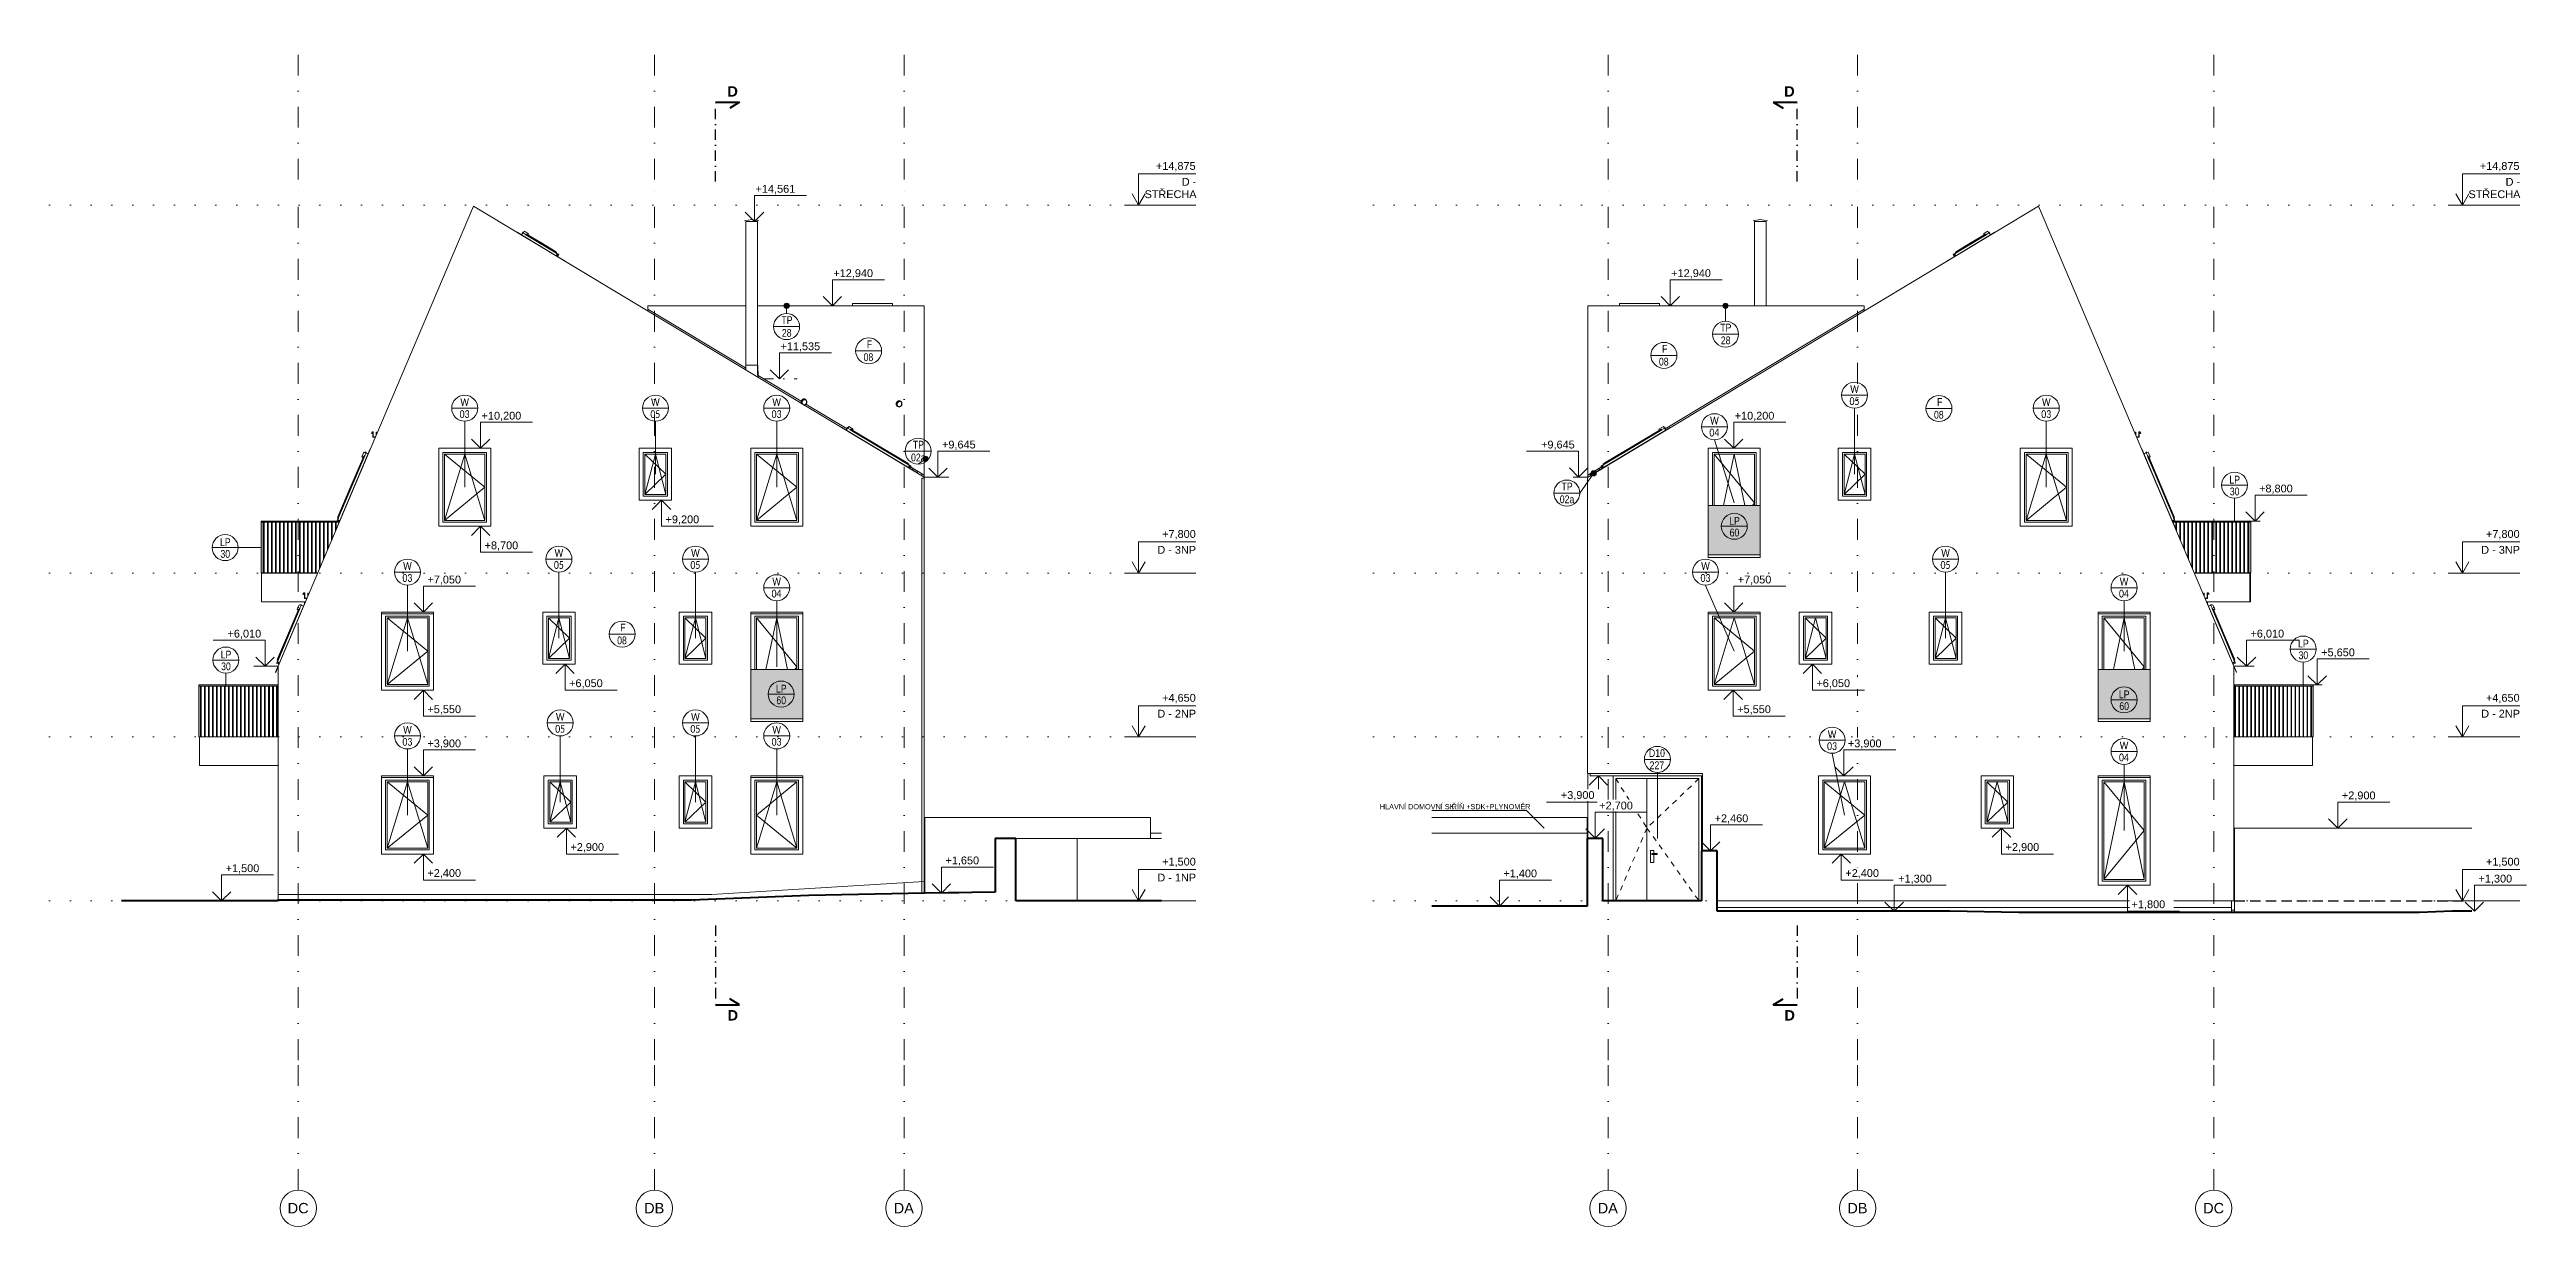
# Model space of a CAD drawing. Header units: millimetres. Extents: x -9129 to 220959, y -4760 to 72638.
# Drawn here: x 73809 to 121444, y -4760 to 17866 of the extents above; entities that cross this region are included whole.
import ezdxf

# ---------------------------------------------------------------- set-up
doc = ezdxf.new("R2010")
doc.units = ezdxf.units.MM
for name, pattern in [('HA_Dash_2mm-S1mm', [200, 100, -100]), ('HA_Dash_3mm-S1mm', [300, 200, -100]), ('HA_DashDot_10mm-S3mm', [1000, 400, -300, 0, -300]), ('HA_DashDot_4mm-S1mm', [400, 200, -100, 0, -100]), ('HA_DashDot_6mm-S2mm', [600, 200, -200, 0, -200]), ('HA_Dot-S4mm', [400, 0, -400])]:
    doc.linetypes.add(name, pattern=pattern)
for name, color, linetype, lineweight in [('A-CLNG-____-OTLN', 9, 'Continuous', 9), ('A-DETL-____-CNTR', 9, 'HA_DashDot_6mm-S2mm', 9), ('A-DETL-____-HDLN', 9, 'HA_Dash_3mm-S1mm', 25), ('A-DETL-____-THIN', 9, 'Continuous', 9), ('A-DETL-____-WIDE', 9, 'Continuous', 40), ('A-DETL-GENF-OTLN', 9, 'Continuous', 9), ('A-DOOR-____-IDEN', 9, 'Continuous', 9), ('A-DOOR-____-OTLN', 9, 'Continuous', 9), ('A-DOOR-FRAM-OTLN', 9, 'Continuous', 9), ('A-FLOR-____-OTLN', 9, 'Continuous', 9), ('A-FLOR-____-OVHD', 9, 'HA_DashDot_4mm-S1mm', 25), ('A-FLOR-HRAL-IDEN', 9, 'Continuous', 9), ('A-FLOR-HRAL-OTLN', 9, 'Continuous', 9), ('A-FLOR-LEVL-OTLN', 9, 'Continuous', 9), ('A-GENM-____-IDEN', 9, 'Continuous', 9), ('A-GENM-____-OTLN', 9, 'Continuous', 9), ('A-GLAZ-____-IDEN', 9, 'Continuous', 9), ('A-GLAZ-____-OTLN', 9, 'Continuous', 5), ('A-ROOF-____-OTLN', 9, 'Continuous', 9), ('A-WALL-____-MCUT', 9, 'Continuous', 25), ('A-WALL-____-OTLN', 9, 'Continuous', 9), ('G-____-____-DIMS', 9, 'Continuous', 5), ('G-____-____-TEXT', 9, 'Continuous', 5), ('I-WALL-____-OTLN', 9, 'Continuous', 9), ('S-GRID-____-IDEN', 9, 'Continuous', 9), ('S-GRID-____-OTLN', 9, 'Continuous', 5)]:
    doc.layers.add(name, color=color, linetype=linetype, lineweight=lineweight)
doc.styles.add('Arial', font='arial.ttf', dxfattribs={"height": 200})
doc.styles.add('Arial_1', font='arial.ttf', dxfattribs={"height": 150})
doc.styles.add('Arial_2', font='arial.ttf', dxfattribs={"width": 0.8, "height": 150})
doc.styles.add('Arial_3', font='arial.ttf', dxfattribs={"height": 100})
doc.styles.add('Arial_B', font='arialbd.ttf', dxfattribs={"height": 200})
doc.styles.add('Calibri', font='calibri.ttf', dxfattribs={"width": 0.8, "height": 150})

msp = doc.modelspace()

# ---------------------------------------------------------------- texts
at = {"layer": 'A-DOOR-____-IDEN', "lineweight": 5, "char_height": 150, "attachment_point": 1, "style": 'Arial_2'}
for s, insert, width in [('D10', (104568, 4415), 378.4), ('227', (104581, 4181), 346.33)]:
    msp.add_mtext(s, dxfattribs=dict(at, insert=insert, width=width))
at = {"layer": 'A-FLOR-HRAL-IDEN', "lineweight": 5, "char_height": 150, "attachment_point": 1, "style": 'Arial_2'}
for s, insert, width in [('LP', (115731, 9672), 250.13), ('30', (115739, 9446), 230.89), ('LP', (106111, 8880), 250.13), ('60', (106119, 8655), 230.89), ('LP', (77087, 8470), 250.13), ('30', (77095, 8245), 230.89), ('30', (77108, 6083), 230.89), ('LP', (87779, 5655), 250.13), ('60', (87787, 5430), 230.89), ('LP', (113606, 5544), 250.13), ('60', (113614, 5318), 230.89)]:
    msp.add_mtext(s, dxfattribs=dict(at, insert=insert, width=width))
at = {"layer": 'A-FLOR-LEVL-OTLN', "lineweight": 5, "char_height": 150, "attachment_point": 1, "style": 'Arial_1'}
for s, insert, width in [('+14,875', (95087, 15703), 945.99), ('D -', (95583, 15398), 344.73), ('+14,875', (120547, 15703), 945.99), ('D -', (121043, 15398), 344.73), ('ST', (94869, 15160), 320.67), ('ŘECHA', (95134, 15160), 889.87), ('ST', (120329, 15160), 320.67), ('ŘECHA', (120594, 15160), 889.87), ('+7,800', (95206, 8628), 801.69), ('+7,800', (120666, 8628), 801.69), ('D - 3NP', (95114, 8323), 913.92), ('D - 3NP', (120574, 8323), 913.92), ('+4,650', (95206, 5478), 801.69), ('+4,650', (120666, 5478), 801.69), ('D - 2NP', (95114, 5173), 913.92), ('D - 2NP', (120574, 5173), 913.92), ('D - 1NP', (95114, 2023), 913.92), ('+1,500', (95206, 2328), 801.69), ('D - 1NP', (120574, 2023), 913.92), ('+1,500', (120666, 2328), 801.69)]:
    msp.add_mtext(s, dxfattribs=dict(at, insert=insert, width=width))
at = {"layer": 'A-GENM-____-IDEN', "lineweight": 5, "char_height": 150, "attachment_point": 1, "style": 'Arial_2'}
for s, insert, width in [('TP', (87883, 12739), 256.54), ('TP', (105940, 12595), 256.54), ('28', (105951, 12350), 230.89), ('02a', (90377, 10099), 339.92), ('TP', (90411, 10344), 256.54), ('TP', (102887, 9541), 256.54), ('02a', (102853, 9295), 339.92)]:
    msp.add_mtext(s, dxfattribs=dict(at, insert=insert, width=width))
at = {"layer": 'A-GLAZ-____-IDEN', "lineweight": 5, "char_height": 150, "attachment_point": 1, "style": 'Calibri'}
for s, insert, width in [('W', (81709, 11161), 211.65), ('W', (85377, 11161), 211.65), ('W', (87709, 11161), 211.65), ('05', (108426, 11182), 243.71), ('W', (108439, 11411), 211.65), ('W', (112127, 11161), 211.65), ('03', (81696, 10932), 243.71), ('05', (85364, 10932), 243.71), ('03', (87696, 10932), 243.71), ('04', (105731, 10577), 243.71), ('W', (105744, 10806), 211.65), ('03', (112113, 10932), 243.71), ('W', (83522, 8261), 211.65), ('W', (86147, 8261), 211.65), ('W', (110189, 8261), 211.65), ('03', (80596, 7782), 243.71), ('W', (80609, 8011), 211.65), ('05', (83509, 8032), 243.71), ('05', (86134, 8032), 243.71), ('W', (87709, 7711), 211.65), ('03', (105560, 7782), 243.71), ('W', (105573, 8011), 211.65), ('05', (110176, 8032), 243.71), ('W', (113622, 7711), 211.65), ('04', (87696, 7482), 243.71), ('04', (113608, 7482), 243.71), ('W', (80609, 4861), 211.65), ('05', (83534, 4882), 243.71), ('W', (83547, 5111), 211.65), ('05', (86134, 4882), 243.71), ('W', (86147, 5111), 211.65), ('W', (87709, 4861), 211.65), ('03', (80596, 4632), 243.71), ('03', (87696, 4632), 243.71), ('04', (113608, 4332), 243.71), ('W', (113622, 4561), 211.65)]:
    msp.add_mtext(s, dxfattribs=dict(at, insert=insert, width=width))
at = {"layer": 'G-____-____-TEXT', "color": 7, "lineweight": 9, "attachment_point": 1}
for s, insert, char_height, width, style in [('\\fArial|b1|i0|c0|p34|;D', (86845, 17161), 200, 248.52, 'Arial_B'), ('\\fArial|b1|i0|c0|p34|;D', (107169, 17161), 200, 248.52, 'Arial_B'), ('08', (89465, 12026), 150, 230.89, 'Arial_2'), ('F', (89526, 12273), 150, 128.27, 'Arial_2'), ('08', (104760, 11941), 150, 230.89, 'Arial_2'), ('F', (104821, 12188), 150, 128.27, 'Arial_2'), ('F', (110110, 11166), 150, 128.27, 'Arial_2'), ('08', (110050, 10919), 150, 230.89, 'Arial_2'), ('F', (84785, 6829), 150, 128.27, 'Arial_2'), ('08', (84725, 6582), 150, 230.89, 'Arial_2'), ('HLAVNÍ DOMOVNÍ SK', (99393, 3360), 100, 1675.53, 'Arial_3'), ('ŘÍŇ +SDK+PLYNOMĚR ', (100775, 3360), 100, 1803.8, 'Arial_3'), ('\\fArial|b1|i0|c0|p34|;D', (86849, -601), 200, 248.52, 'Arial_B'), ('\\fArial|b1|i0|c0|p34|;D', (107174, -601), 200, 248.52, 'Arial_B')]:
    msp.add_mtext(s, dxfattribs=dict(at, insert=insert, char_height=char_height, width=width, style=style))
at = {"layer": 'S-GRID-____-IDEN', "lineweight": 5, "char_height": 200, "attachment_point": 1, "style": 'Arial'}
for s, insert, width in [('DC', (78388, -4308), 497.05), ('DB', (85244, -4308), 481.01), ('DA', (90044, -4308), 481.01), ('DA', (103583, -4308), 481.01), ('DB', (108383, -4308), 481.01), ('DC', (115226, -4308), 497.05)]:
    msp.add_mtext(s, dxfattribs=dict(at, insert=insert, width=width))

# ---------------------------------------------------------------- blocks, each defined once
blk = doc.blocks.new('HA_WD_SinglePanel - 1000x1500-1653875-D_pohled východní_DPS pohled')
at = {"layer": 'A-GLAZ-____-OTLN', "color": 250}
for p, q in [((65960, 2480), (65960, 3820)), ((65960, 3820), (66800, 3820)), ((66800, 3820), (66800, 2480)), ((65990, 3790), (65990, 2510)), ((65990, 3790), (66770, 3790)), ((66380, 3790), (65990, 2510)), ((66770, 3790), (65990, 3150)), ((66770, 2510), (66380, 3790)), ((66770, 2510), (66770, 3790)), ((65990, 3150), (66770, 2510)), ((66800, 2480), (65960, 2480)), ((65990, 2510), (66770, 2510))]:
    blk.add_line(p, q, dxfattribs=at)
blk = doc.blocks.new('HA_WD_SinglePanel - 1000x1500-1653870-D_pohled východní_DPS pohled')
at = {"layer": 'A-GLAZ-____-OTLN', "color": 250}
for p, q in [((58860, 2480), (58860, 3820)), ((58860, 3820), (59700, 3820)), ((59700, 3820), (59700, 2480)), ((58890, 3790), (58890, 2510)), ((58890, 3790), (59670, 3790)), ((58890, 2510), (59280, 3790)), ((58890, 3790), (59670, 3150)), ((59280, 3790), (59670, 2510)), ((59670, 2510), (59670, 3790)), ((59670, 3150), (58890, 2510)), ((59700, 2480), (58860, 2480)), ((58890, 2510), (59670, 2510))]:
    blk.add_line(p, q, dxfattribs=at)
blk = doc.blocks.new('HA_WD_SinglePanel - 625x1000-1653871-D_pohled východní_DPS pohled')
at = {"layer": 'A-GLAZ-____-OTLN', "color": 250}
for p, q in [((64585, 2980), (64585, 3820)), ((64585, 3820), (65050, 3820)), ((65050, 3820), (65050, 2980)), ((64615, 3790), (64615, 3010)), ((64615, 3790), (65020, 3790)), ((64615, 3010), (64817, 3790)), ((64615, 3790), (65020, 3400)), ((65020, 3400), (64615, 3010)), ((64817, 3790), (65020, 3010)), ((65020, 3010), (65020, 3790)), ((65050, 2980), (64585, 2980)), ((64615, 3010), (65020, 3010))]:
    blk.add_line(p, q, dxfattribs=at)
blk = doc.blocks.new('HA_WD_SinglePanel - 1000x2100-1653868-D_pohled východní_DPS pohled')
at = {"layer": 'A-GLAZ-____-OTLN', "color": 250}
for p, q in [((65960, 5950), (65960, 6970)), ((65960, 6970), (66800, 6970)), ((65990, 6940), (65990, 5950)), ((65990, 6940), (66770, 6940)), ((65990, 6940), (66770, 6000)), ((66174, 5950), (66380, 6940)), ((66380, 6940), (66585, 5950)), ((66770, 5950), (66770, 6940)), ((66800, 6970), (66800, 5950)), ((66770, 6000), (66728, 5950))]:
    blk.add_line(p, q, dxfattribs=at)
blk = doc.blocks.new('Roof-Windows_VELUX_VFE - VFE size 940x1370 _PK38__31-1754040-D_pohled východní_DPS pohled')
at = {"layer": 'A-GLAZ-____-OTLN', "color": 250}
for p, q in [((68932, 9828), (68931, 9828)), ((68931, 9828), (68934, 9826)), ((68935, 9827), (68932, 9828)), ((68940, 9824), (68937, 9826)), ((68937, 9825), (68940, 9823)), ((68945, 9821), (68941, 9815)), ((68946, 9821), (68942, 9823)), ((68942, 9823), (68945, 9821)), ((68942, 9815), (68946, 9821)), ((68999, 9806), (68986, 9788)), ((68987, 9788), (68999, 9804)), ((69007, 9799), (68999, 9806)), ((68999, 9804), (69006, 9799)), ((69005, 9796), (69001, 9799)), ((69001, 9799), (69002, 9799)), ((69002, 9799), (69001, 9799)), ((69001, 9799), (69005, 9796)), ((69002, 9799), (69005, 9797)), ((69005, 9797), (69002, 9799)), ((69007, 9799), (69005, 9796)), ((69005, 9797), (69006, 9799)), ((69006, 9799), (69005, 9797)), ((69005, 9796), (69007, 9799))]:
    blk.add_line(p, q, dxfattribs=at)
blk = doc.blocks.new('Railing - 40 x12 mm-1449025-D_pohled východní_DPS pohled')
at = {"layer": 'A-FLOR-HRAL-OTLN'}
blk.add_hatch(color=256, dxfattribs=at).paths.add_polyline_path([(56777, 4655), (56777, 5630), (56765, 5630), (56765, 4655)])
at = {"layer": 'A-FLOR-HRAL-OTLN', "color": 7}
for p, q in [((56777, 5630), (56765, 5630)), ((56765, 5630), (56765, 4655)), ((56777, 4655), (56777, 5630)), ((56765, 4655), (56777, 4655))]:
    blk.add_line(p, q, dxfattribs=at)
blk = doc.blocks.new('Railing - 40 x12 mm-V39-D_pohled východní_DPS pohled')
at = {"layer": 'A-FLOR-HRAL-OTLN'}
blk.add_hatch(color=256, dxfattribs=at).paths.add_polyline_path([(55302, 4655), (55302, 5630), (55270, 5630), (55270, 4655)])
at = {"layer": 'A-FLOR-HRAL-OTLN', "color": 7}
blk.add_line((55270, 4655), (55270, 5630), dxfattribs=at)
blk = doc.blocks.new('Railing - 40 x12 mm-V40-D_pohled východní_DPS pohled')
at = {"layer": 'A-FLOR-HRAL-OTLN'}
blk.add_hatch(color=256, dxfattribs=at).paths.add_polyline_path([(55379, 4655), (55379, 5630), (55374, 5630), (55374, 4655)])
at = {"layer": 'A-FLOR-HRAL-OTLN', "color": 7}
blk.add_line((55374, 5630), (55374, 4655), dxfattribs=at)
blk = doc.blocks.new('Railing - Railing-1448781-D_pohled východní_DPS pohled')
at = {"layer": 'A-FLOR-HRAL-OTLN'}
blk.add_hatch(color=256, dxfattribs=at).paths.add_polyline_path([(56748, 4650), (56790, 4650), (56790, 4655), (55270, 4655), (55270, 4650), (56591, 4650)])
at = {"layer": 'A-FLOR-HRAL-OTLN', "color": 7}
for p, q in [((55270, 4650), (55270, 4655)), ((55270, 4655), (56790, 4655)), ((56790, 4650), (55270, 4650)), ((56790, 4655), (56790, 4650))]:
    blk.add_line(p, q, dxfattribs=at)
for name, p in [('Railing - 40 x12 mm-V39-D_pohled východní_DPS pohled', (0, 0)), ('Railing - 40 x12 mm-1449025-D_pohled východní_DPS pohled', (-1463, 0)), ('Railing - 40 x12 mm-V40-D_pohled východní_DPS pohled', (0, 0)), ('Railing - 40 x12 mm-1449025-D_pohled východní_DPS pohled', (-1386, 0)), ('Railing - 40 x12 mm-V40-D_pohled východní_DPS pohled', (77, 0)), ('Railing - 40 x12 mm-1449025-D_pohled východní_DPS pohled', (-1309, 0)), ('Railing - 40 x12 mm-V40-D_pohled východní_DPS pohled', (154, 0)), ('Railing - 40 x12 mm-1449025-D_pohled východní_DPS pohled', (-1232, 0)), ('Railing - 40 x12 mm-V40-D_pohled východní_DPS pohled', (231, 0)), ('Railing - 40 x12 mm-1449025-D_pohled východní_DPS pohled', (-1155, 0)), ('Railing - 40 x12 mm-V40-D_pohled východní_DPS pohled', (308, 0)), ('Railing - 40 x12 mm-1449025-D_pohled východní_DPS pohled', (-1078, 0)), ('Railing - 40 x12 mm-V40-D_pohled východní_DPS pohled', (385, 0)), ('Railing - 40 x12 mm-1449025-D_pohled východní_DPS pohled', (-1001, 0)), ('Railing - 40 x12 mm-V40-D_pohled východní_DPS pohled', (462, 0)), ('Railing - 40 x12 mm-1449025-D_pohled východní_DPS pohled', (-924, 0)), ('Railing - 40 x12 mm-V40-D_pohled východní_DPS pohled', (539, 0)), ('Railing - 40 x12 mm-1449025-D_pohled východní_DPS pohled', (-847, 0)), ('Railing - 40 x12 mm-V40-D_pohled východní_DPS pohled', (616, 0)), ('Railing - 40 x12 mm-1449025-D_pohled východní_DPS pohled', (-770, 0)), ('Railing - 40 x12 mm-V40-D_pohled východní_DPS pohled', (693, 0)), ('Railing - 40 x12 mm-1449025-D_pohled východní_DPS pohled', (-693, 0)), ('Railing - 40 x12 mm-V40-D_pohled východní_DPS pohled', (770, 0)), ('Railing - 40 x12 mm-1449025-D_pohled východní_DPS pohled', (-616, 0)), ('Railing - 40 x12 mm-V40-D_pohled východní_DPS pohled', (847, 0)), ('Railing - 40 x12 mm-1449025-D_pohled východní_DPS pohled', (-539, 0)), ('Railing - 40 x12 mm-V40-D_pohled východní_DPS pohled', (924, 0)), ('Railing - 40 x12 mm-1449025-D_pohled východní_DPS pohled', (-462, 0)), ('Railing - 40 x12 mm-V40-D_pohled východní_DPS pohled', (1001, 0)), ('Railing - 40 x12 mm-1449025-D_pohled východní_DPS pohled', (-385, 0)), ('Railing - 40 x12 mm-V40-D_pohled východní_DPS pohled', (1078, 0)), ('Railing - 40 x12 mm-1449025-D_pohled východní_DPS pohled', (-308, 0)), ('Railing - 40 x12 mm-V40-D_pohled východní_DPS pohled', (1155, 0)), ('Railing - 40 x12 mm-1449025-D_pohled východní_DPS pohled', (-231, 0)), ('Railing - 40 x12 mm-V40-D_pohled východní_DPS pohled', (1232, 0)), ('Railing - 40 x12 mm-1449025-D_pohled východní_DPS pohled', (-154, 0)), ('Railing - 40 x12 mm-V40-D_pohled východní_DPS pohled', (1309, 0)), ('Railing - 40 x12 mm-1449025-D_pohled východní_DPS pohled', (-77, 0)), ('Railing - 40 x12 mm-V40-D_pohled východní_DPS pohled', (1386, 0)), ('Railing - 40 x12 mm-1449025-D_pohled východní_DPS pohled', (0, 0)), ('Railing - 40 x12 mm-1449025-D_pohled východní_DPS pohled', (12, 0))]:
    blk.add_blockref(name, p)
blk = doc.blocks.new('Top Rail Type - Top Rail_Internal_-1448822-D_pohled východní_DPS pohled')
at = {"layer": 'A-FLOR-HRAL-OTLN'}
blk.add_hatch(color=256, dxfattribs=at).paths.add_polyline_path([(56748, 5630), (56790, 5630), (56790, 5650), (55270, 5650), (55270, 5630), (56591, 5630)])
at = {"layer": 'A-FLOR-HRAL-OTLN', "color": 7}
for p, q in [((55270, 5630), (55270, 5650)), ((56790, 5650), (55270, 5650)), ((56790, 5630), (55270, 5630)), ((56790, 5650), (56790, 5630))]:
    blk.add_line(p, q, dxfattribs=at)
blk = doc.blocks.new('Railing - 40 x12 mm-V41-D_pohled východní_DPS pohled')
at = {"layer": 'A-FLOR-HRAL-OTLN'}
blk.add_hatch(color=256, dxfattribs=at).paths.add_polyline_path([(57908, 8645), (57908, 8645), (57908, 8656)])
blk = doc.blocks.new('Railing - Railing-1448880-D_pohled východní_DPS pohled')
for p in [(-1386, 0), (-308, 0), (-231, 0), (-154, 0), (-77, 0), (0, 0)]:
    blk.add_blockref('Railing - 40 x12 mm-V41-D_pohled východní_DPS pohled', p)
blk = doc.blocks.new('Railing - 40 x12 mm-V42-D_pohled východní_DPS pohled')
at = {"layer": 'A-FLOR-HRAL-OTLN'}
blk.add_hatch(color=256, dxfattribs=at).paths.add_polyline_path([(57895, 8602), (57904, 8623), (57899, 8625), (57907, 8643), (57907, 8780), (57895, 8780), (57895, 8656)])
at = {"layer": 'A-FLOR-HRAL-OTLN', "color": 7}
for p, q in [((57907, 8780), (57895, 8780)), ((57895, 8780), (57895, 8602)), ((57907, 8643), (57907, 8780))]:
    blk.add_line(p, q, dxfattribs=at)
blk = doc.blocks.new('Railing - 40 x12 mm-V43-D_pohled východní_DPS pohled')
at = {"layer": 'A-FLOR-HRAL-OTLN'}
blk.add_hatch(color=256, dxfattribs=at).paths.add_polyline_path([(57818, 8420), (57830, 8449), (57830, 8780), (57818, 8780), (57818, 8500)])
at = {"layer": 'A-FLOR-HRAL-OTLN', "color": 7}
for p, q in [((57830, 8780), (57818, 8780)), ((57818, 8780), (57818, 8420)), ((57830, 8449), (57830, 8780))]:
    blk.add_line(p, q, dxfattribs=at)
blk = doc.blocks.new('Railing - 40 x12 mm-V44-D_pohled východní_DPS pohled')
at = {"layer": 'A-FLOR-HRAL-OTLN'}
blk.add_hatch(color=256, dxfattribs=at).paths.add_polyline_path([(57741, 8239), (57753, 8267), (57753, 8780), (57741, 8780), (57741, 8500)])
at = {"layer": 'A-FLOR-HRAL-OTLN', "color": 7}
for p, q in [((57753, 8780), (57741, 8780)), ((57741, 8780), (57741, 8239)), ((57753, 8267), (57753, 8780))]:
    blk.add_line(p, q, dxfattribs=at)
blk = doc.blocks.new('Railing - 40 x12 mm-V45-D_pohled východní_DPS pohled')
at = {"layer": 'A-FLOR-HRAL-OTLN'}
blk.add_hatch(color=256, dxfattribs=at).paths.add_polyline_path([(57664, 8057), (57676, 8086), (57676, 8780), (57664, 8780), (57664, 8500)])
at = {"layer": 'A-FLOR-HRAL-OTLN', "color": 7}
for p, q in [((57676, 8780), (57664, 8780)), ((57664, 8780), (57664, 8057)), ((57676, 8086), (57676, 8780))]:
    blk.add_line(p, q, dxfattribs=at)
blk = doc.blocks.new('Railing - 40 x12 mm-V46-D_pohled východní_DPS pohled')
at = {"layer": 'A-FLOR-HRAL-OTLN'}
blk.add_hatch(color=256, dxfattribs=at).paths.add_polyline_path([(57587, 7876), (57599, 7904), (57599, 8780), (57587, 8780), (57587, 8500)])
at = {"layer": 'A-FLOR-HRAL-OTLN', "color": 7}
for p, q in [((57599, 8780), (57587, 8780)), ((57587, 8780), (57587, 7876)), ((57599, 7904), (57599, 8780))]:
    blk.add_line(p, q, dxfattribs=at)
blk = doc.blocks.new('Railing - 40 x12 mm-V47-D_pohled východní_DPS pohled')
at = {"layer": 'A-FLOR-HRAL-OTLN'}
blk.add_hatch(color=256, dxfattribs=at).paths.add_polyline_path([(56505, 7805), (56505, 8780), (56465, 8780), (56465, 7805)])
at = {"layer": 'A-FLOR-HRAL-OTLN', "color": 7}
for p, q in [((56465, 7805), (56465, 8780)), ((56505, 8780), (56505, 7805))]:
    blk.add_line(p, q, dxfattribs=at)
blk = doc.blocks.new('Railing - 40 x12 mm-V48-D_pohled východní_DPS pohled')
at = {"layer": 'A-FLOR-HRAL-OTLN'}
blk.add_hatch(color=256, dxfattribs=at).paths.add_polyline_path([(56522, 7805), (56522, 8780), (56521, 8780), (56521, 7805)])
at = {"layer": 'A-FLOR-HRAL-OTLN', "color": 7}
blk.add_line((56522, 7805), (56522, 8780), dxfattribs=at)
blk = doc.blocks.new('Railing - 40 x12 mm-V49-D_pohled východní_DPS pohled')
at = {"layer": 'A-FLOR-HRAL-OTLN'}
blk.add_hatch(color=256, dxfattribs=at).paths.add_polyline_path([(57599, 7904), (57600, 7907), (57600, 8780), (57599, 8780), (57599, 8500)])
at = {"layer": 'A-FLOR-HRAL-OTLN', "color": 7}
blk.add_line((57600, 7907), (57600, 8780), dxfattribs=at)
blk = doc.blocks.new('Railing - 40 x12 mm-V50-D_pohled východní_DPS pohled')
at = {"layer": 'A-FLOR-HRAL-OTLN'}
blk.add_hatch(color=256, dxfattribs=at).paths.add_polyline_path([(57676, 8086), (57677, 8088), (57677, 8780), (57676, 8780), (57676, 8500)])
at = {"layer": 'A-FLOR-HRAL-OTLN', "color": 7}
blk.add_line((57677, 8088), (57677, 8780), dxfattribs=at)
blk = doc.blocks.new('Railing - 40 x12 mm-V51-D_pohled východní_DPS pohled')
at = {"layer": 'A-FLOR-HRAL-OTLN'}
blk.add_hatch(color=256, dxfattribs=at).paths.add_polyline_path([(57753, 8267), (57754, 8270), (57754, 8780), (57753, 8780), (57753, 8500)])
at = {"layer": 'A-FLOR-HRAL-OTLN', "color": 7}
blk.add_line((57754, 8270), (57754, 8780), dxfattribs=at)
blk = doc.blocks.new('Railing - 40 x12 mm-V52-D_pohled východní_DPS pohled')
at = {"layer": 'A-FLOR-HRAL-OTLN'}
blk.add_hatch(color=256, dxfattribs=at).paths.add_polyline_path([(57830, 8449), (57831, 8451), (57831, 8780), (57830, 8780), (57830, 8500)])
at = {"layer": 'A-FLOR-HRAL-OTLN', "color": 7}
blk.add_line((57831, 8451), (57831, 8780), dxfattribs=at)
blk = doc.blocks.new('Railing - 40 x12 mm-V53-D_pohled východní_DPS pohled')
at = {"layer": 'A-FLOR-HRAL-OTLN'}
blk.add_hatch(color=256, dxfattribs=at).paths.add_polyline_path([(57907, 8643), (57908, 8645), (57908, 8780), (57907, 8780), (57907, 8656)])
at = {"layer": 'A-FLOR-HRAL-OTLN', "color": 7}
blk.add_line((57908, 8645), (57908, 8780), dxfattribs=at)
blk = doc.blocks.new('Railing - Railing-1448919-D_pohled východní_DPS pohled')
at = {"layer": 'A-FLOR-HRAL-OTLN'}
blk.add_hatch(color=256, dxfattribs=at).paths.add_polyline_path([(56904, 7800), (57555, 7800), (57557, 7805), (56465, 7805), (56465, 7800), (56591, 7800)])
at = {"layer": 'A-FLOR-HRAL-OTLN', "color": 7}
for p, q in [((56465, 7800), (56465, 7805)), ((56465, 7805), (57557, 7805)), ((57555, 7800), (56465, 7800))]:
    blk.add_line(p, q, dxfattribs=at)
for name, p in [('Railing - 40 x12 mm-V47-D_pohled východní_DPS pohled', (0, 0)), ('Railing - 40 x12 mm-1449025-D_pohled východní_DPS pohled', (-256, 3150)), ('Railing - 40 x12 mm-V48-D_pohled východní_DPS pohled', (0, 0)), ('Railing - 40 x12 mm-1449025-D_pohled východní_DPS pohled', (-179, 3150)), ('Railing - 40 x12 mm-V48-D_pohled východní_DPS pohled', (77, 0)), ('Railing - 40 x12 mm-1449025-D_pohled východní_DPS pohled', (-102, 3150)), ('Railing - 40 x12 mm-V48-D_pohled východní_DPS pohled', (154, 0)), ('Railing - 40 x12 mm-1449025-D_pohled východní_DPS pohled', (-25, 3150)), ('Railing - 40 x12 mm-V48-D_pohled východní_DPS pohled', (231, 0)), ('Railing - 40 x12 mm-1449025-D_pohled východní_DPS pohled', (52, 3150)), ('Railing - 40 x12 mm-V48-D_pohled východní_DPS pohled', (308, 0)), ('Railing - 40 x12 mm-1449025-D_pohled východní_DPS pohled', (129, 3150)), ('Railing - 40 x12 mm-V48-D_pohled východní_DPS pohled', (385, 0)), ('Railing - 40 x12 mm-1449025-D_pohled východní_DPS pohled', (206, 3150)), ('Railing - 40 x12 mm-V48-D_pohled východní_DPS pohled', (462, 0)), ('Railing - 40 x12 mm-1449025-D_pohled východní_DPS pohled', (283, 3150)), ('Railing - 40 x12 mm-V48-D_pohled východní_DPS pohled', (539, 0)), ('Railing - 40 x12 mm-1449025-D_pohled východní_DPS pohled', (360, 3150)), ('Railing - 40 x12 mm-V48-D_pohled východní_DPS pohled', (616, 0)), ('Railing - 40 x12 mm-1449025-D_pohled východní_DPS pohled', (437, 3150)), ('Railing - 40 x12 mm-V48-D_pohled východní_DPS pohled', (693, 0)), ('Railing - 40 x12 mm-1449025-D_pohled východní_DPS pohled', (514, 3150)), ('Railing - 40 x12 mm-V48-D_pohled východní_DPS pohled', (770, 0)), ('Railing - 40 x12 mm-1449025-D_pohled východní_DPS pohled', (591, 3150)), ('Railing - 40 x12 mm-V48-D_pohled východní_DPS pohled', (847, 0)), ('Railing - 40 x12 mm-1449025-D_pohled východní_DPS pohled', (668, 3150)), ('Railing - 40 x12 mm-V48-D_pohled východní_DPS pohled', (924, 0)), ('Railing - 40 x12 mm-1449025-D_pohled východní_DPS pohled', (745, 3150)), ('Railing - 40 x12 mm-V48-D_pohled východní_DPS pohled', (1001, 0)), ('Railing - 40 x12 mm-V46-D_pohled východní_DPS pohled', (0, 0)), ('Railing - 40 x12 mm-V49-D_pohled východní_DPS pohled', (0, 0)), ('Railing - 40 x12 mm-V45-D_pohled východní_DPS pohled', (0, 0)), ('Railing - 40 x12 mm-V50-D_pohled východní_DPS pohled', (0, 0)), ('Railing - 40 x12 mm-V44-D_pohled východní_DPS pohled', (0, 0)), ('Railing - 40 x12 mm-V51-D_pohled východní_DPS pohled', (0, 0)), ('Railing - 40 x12 mm-V43-D_pohled východní_DPS pohled', (0, 0)), ('Railing - 40 x12 mm-V52-D_pohled východní_DPS pohled', (0, 0)), ('Railing - 40 x12 mm-V42-D_pohled východní_DPS pohled', (0, 0)), ('Railing - 40 x12 mm-V53-D_pohled východní_DPS pohled', (0, 0))]:
    blk.add_blockref(name, p)
blk = doc.blocks.new('Top Rail Type - Top Rail_Internal_-1449002-D_pohled východní_DPS pohled')
at = {"layer": 'A-FLOR-HRAL-OTLN'}
h = blk.add_hatch(color=256, dxfattribs=at)
h.paths.add_polyline_path([(57899, 8780), (57965, 8780), (57966, 8785), (57931, 8800), (57929, 8797), (57924, 8798), (57924, 8800), (56465, 8800), (56465, 8780), (57841, 8780)])
h.paths.add_polyline_path([(57968, 8786), (57970, 8790), (57952, 8798), (57953, 8800), (57971, 8793), (57973, 8799), (57970, 8800), (57948, 8800), (57945, 8796), (57962, 8789)])
at = {"layer": 'A-FLOR-HRAL-OTLN', "color": 7}
for p, q in [((56465, 8780), (56465, 8800)), ((57925, 8800), (56465, 8800)), ((57965, 8780), (56465, 8780)), ((57970, 8800), (57948, 8800))]:
    blk.add_line(p, q, dxfattribs=at)
blk = doc.blocks.new('Railing - Railing-1603245-D_pohled východní_DPS pohled')
at = {"layer": 'A-FLOR-HRAL-OTLN'}
blk.add_hatch(color=256, dxfattribs=at).paths.add_polyline_path([(66880, 5000), (66880, 5950), (65880, 5950), (65880, 5000), (66280, 5000)])
at = {"layer": 'A-FLOR-HRAL-OTLN', "color": 7}
for p, q in [((65880, 5950), (66880, 5950)), ((65880, 5000), (66880, 5000))]:
    blk.add_line(p, q, dxfattribs=at)
blk = doc.blocks.new('HA_GM_Gutter_Facade - HA_GM_Gutter_Facade TP02-2011691-D_pohled východní_DPS pohled')
at = {"layer": 'A-GENM-____-OTLN', "color": 7}
for p, q in [((69217, 9615), (69215, 9615)), ((69224, 9602), (69217, 9615))]:
    blk.add_line(p, q, dxfattribs=at)
blk = doc.blocks.new('HA_GM_Gutter_Facade - HA_GM_Gutter_Facade TP01-2013281-D_pohled východní_DPS pohled')
at = {"layer": 'A-GENM-____-OTLN', "color": 7}
for p, q in [((56785, 5862), (56793, 5875)), ((56793, 5875), (56795, 5875))]:
    blk.add_line(p, q, dxfattribs=at)
blk = doc.blocks.new('HA_GM_Gutter_Facade - HA_GM_Gutter_Facade TP01-2013280-D_pohled východní_DPS pohled')
at = {"layer": 'A-GENM-____-OTLN', "color": 7}
for p, q in [((56785, 5862), (56793, 5875)), ((56793, 5875), (56795, 5875))]:
    blk.add_line(p, q, dxfattribs=at)
blk = doc.blocks.new('HA_GM_Gutter_Facade - HA_GM_Gutter_Facade TP02-2011871-D_pohled východní_DPS pohled')
at = {"layer": 'A-GENM-____-OTLN', "color": 7}
for p, q in [((69217, 9615), (69215, 9615)), ((69224, 9602), (69217, 9615))]:
    blk.add_line(p, q, dxfattribs=at)
blk = doc.blocks.new('HA_GM_Gutter_Facade - HA_GM_Gutter_Facade TP01-2013283-D_pohled východní_DPS pohled')
at = {"layer": 'A-GENM-____-OTLN', "color": 7}
for p, q in [((56785, 5862), (56793, 5875)), ((56793, 5875), (56795, 5875))]:
    blk.add_line(p, q, dxfattribs=at)
blk = doc.blocks.new('HA_GM_Gutter_Balcony - HA_GM_Gutter_Facade TP03-1638688-D_pohled východní_DPS pohled')
at = {"layer": 'A-GENM-____-OTLN', "color": 7}
for p, q in [((57287, 7420), (57270, 7390)), ((57270, 7390), (57274, 7387)), ((57274, 7387), (57290, 7415)), ((57274, 7387), (57290, 7415)), ((57305, 7420), (57287, 7420)), ((57290, 7415), (57300, 7415)), ((57290, 7415), (57300, 7415)), ((57300, 7415), (57300, 7315)), ((57300, 7415), (57300, 7315)), ((57300, 7315), (57349, 7315)), ((57300, 7315), (57349, 7315)), ((57305, 7320), (57305, 7420)), ((57351, 7320), (57305, 7320)), ((57370, 7415), (57365, 7415)), ((57365, 7415), (57365, 7353)), ((57370, 7365), (57370, 7415)), ((57370, 7365), (57370, 7415))]:
    blk.add_line(p, q, dxfattribs=at)
blk = doc.blocks.new('HA_GM_Gutter_Balcony - HA_GM_Gutter_Facade TP03-1639428-D_pohled východní_DPS pohled')
at = {"layer": 'A-GENM-____-OTLN', "color": 7}
for p, q in [((58602, 10518), (58585, 10488)), ((58585, 10488), (58589, 10485)), ((58589, 10485), (58605, 10513)), ((58589, 10485), (58605, 10513)), ((58620, 10518), (58602, 10518)), ((58605, 10513), (58615, 10513)), ((58605, 10513), (58615, 10513)), ((58615, 10513), (58615, 10413)), ((58615, 10513), (58615, 10413)), ((58620, 10418), (58620, 10518)), ((58685, 10513), (58680, 10513)), ((58680, 10513), (58680, 10451)), ((58685, 10463), (58685, 10513)), ((58685, 10463), (58685, 10513)), ((58615, 10413), (58664, 10413)), ((58615, 10413), (58664, 10413)), ((58666, 10418), (58620, 10418))]:
    blk.add_line(p, q, dxfattribs=at)
blk = doc.blocks.new('KOMIN OBJEKT D - KOMIN OBJEKT D-1642300-D_pohled východní_DPS pohled')
at = {"layer": 'A-GENM-____-OTLN', "color": 7}
for p, q in [((65787, 14561), (65787, 11704)), ((65787, 14561), (65900, 14561)), ((65900, 14561), (66012, 14561)), ((66012, 11599), (66012, 14561)), ((65785, 11800), (65780, 11709)), ((65785, 11800), (65900, 11800)), ((65900, 11800), (66015, 11800)), ((66027, 11560), (66015, 11800))]:
    blk.add_line(p, q, dxfattribs=at)
blk = doc.blocks.new('Roof-Windows_VELUX_GLL_1061 - CK02-1755538-D_pohled východní_DPS pohled')
at = {"layer": 'A-GLAZ-____-OTLN', "color": 250}
blk.add_line((61554, 14307), (61554, 14307), dxfattribs=at)
blk.add_line((61554, 14307), (61554, 14307), dxfattribs=at)
for centre, radius, start, end in [((62113, 13947), 36.5, 59.993, 65.9653), ((62113, 13947), 35.5, 60.0614, 66.1616), ((62166, 13909), 1.7, 329, 70.1038), ((62166, 13909), 3.7, 329, 70.1038), ((62189, 13921), 2.83, 239, 44.9344)]:
    blk.add_arc(centre, radius, start, end, dxfattribs=at)
blk = doc.blocks.new('Roof-Windows_VELUX_GLL_1061 - CK02-V54-D_pohled východní_DPS pohled')
at = {"layer": 'A-GLAZ-____-OTLN', "color": 250}
blk.add_line((61554, 14307), (61554, 14307), dxfattribs=at)
blk.add_line((61554, 14307), (61554, 14307), dxfattribs=at)
for centre, radius, start, end in [((62113, 13947), 36.5, 59.993, 65.9581), ((62113, 13947), 35.5, 60.0422, 66.1541), ((62166, 13909), 1.7, 329, 70.1038), ((62166, 13909), 3.7, 329, 70.1038), ((62189, 13921), 2.83, 239, 44.9344)]:
    blk.add_arc(centre, radius, start, end, dxfattribs=at)
blk = doc.blocks.new('Roof-Windows_VELUX_GLL_1061 - CK02-V55-D_pohled východní_DPS pohled')
at = {"layer": 'A-GLAZ-____-OTLN', "color": 250}
blk.add_line((61554, 14307), (61554, 14307), dxfattribs=at)
blk.add_line((61554, 14307), (61554, 14307), dxfattribs=at)
for centre, radius, start, end in [((62113, 13947), 36.5, 59.993, 65.9703), ((62113, 13947), 35.5, 60.0327, 66.1667), ((62166, 13909), 1.7, 329, 70.1038), ((62166, 13909), 3.7, 329, 70.1038), ((62189, 13921), 2.83, 239, 44.9344)]:
    blk.add_arc(centre, radius, start, end, dxfattribs=at)
blk = doc.blocks.new('Roof-Windows_VELUX_GLL_1061 - CK02-V56-D_pohled východní_DPS pohled')
at = {"layer": 'A-GLAZ-____-OTLN', "color": 250}
for p, q in [((61387, 14348), (61389, 14353)), ((61389, 14353), (62142, 13901)), ((61499, 14341), (61475, 14301)), ((61497, 14358), (61490, 14347)), ((61490, 14347), (61551, 14310)), ((61509, 14351), (61497, 14358)), ((61522, 14373), (61509, 14351)), ((61522, 14373), (61609, 14321)), ((61551, 14310), (61556, 14318)), ((61554, 14307), (61559, 14316)), ((61554, 14307), (61554, 14307)), ((61554, 14307), (62165, 13939)), ((61554, 14307), (61554, 14307)), ((61556, 14318), (61578, 14304)), ((61576, 14295), (61577, 14297)), ((61576, 14295), (61834, 14140)), ((61577, 14297), (61584, 14309)), ((61577, 14297), (61835, 14142)), ((61578, 14304), (61583, 14312)), ((61583, 14312), (61598, 14303)), ((61584, 14309), (61842, 14154)), ((61609, 14321), (61598, 14303)), ((61834, 14140), (61835, 14142)), ((61835, 14142), (61834, 14140)), ((62120, 13968), (61834, 14140)), ((61835, 14142), (61842, 14154)), ((61842, 14154), (61835, 14142)), ((62121, 13970), (61835, 14142)), ((62128, 13982), (61842, 14154)), ((62123, 13982), (62109, 13987)), ((62109, 13987), (62113, 13985)), ((62113, 13985), (62123, 13982)), ((62119, 13967), (62125, 13977)), ((62120, 13969), (62120, 13968)), ((62122, 13969), (62120, 13966)), ((62128, 13982), (62121, 13970)), ((62137, 13960), (62122, 13969)), ((62127, 13981), (62127, 13980)), ((62130, 13978), (62145, 13970)), ((62146, 13970), (62131, 13979)), ((62136, 13957), (62137, 13960)), ((62145, 13970), (62137, 13948)), ((62139, 13951), (62146, 13970)), ((62139, 13896), (62142, 13901)), ((62142, 13901), (62139, 13896)), ((62165, 13939), (62142, 13901)), ((62142, 13901), (62313, 13798)), ((62151, 13895), (62161, 13912)), ((62152, 13918), (62175, 13909)), ((62167, 13912), (62152, 13917)), ((62167, 13908), (62157, 13891)), ((62159, 13891), (62169, 13907)), ((62161, 13912), (62166, 13910)), ((62186, 13926), (62163, 13888)), ((62164, 13887), (62185, 13921)), ((62185, 13921), (62187, 13919)), ((62311, 13793), (62313, 13798))]:
    blk.add_line(p, q, dxfattribs=at)
for centre, radius, start, end in [((62113, 13947), 36.5, 59.993, 73.4346), ((62113, 13947), 35.5, 60.0069, 73.4346), ((62122, 13850), 99.3, 72.1661, 81.5076), ((62120, 13852), 101, 44.9344, 79.0659), ((62122, 13851), 99, 61.0837, 72.1475), ((62166, 13909), 1.7, 329, 70.1038), ((62166, 13909), 3.7, 329, 70.1038), ((62122, 13851), 99, 49.9885, 61.0837), ((62189, 13921), 2.83, 239, 44.9344)]:
    blk.add_arc(centre, radius, start, end, dxfattribs=at)
blk = doc.blocks.new('Roof-Windows_VELUX_GLL_1061 - PK08-1755341-D_pohled východní_DPS pohled')
at = {"layer": 'A-GLAZ-____-OTLN', "color": 250}
for p, q in [((67629, 10598), (67632, 10602)), ((67632, 10602), (68916, 9830)), ((67741, 10590), (67717, 10550)), ((67740, 10607), (67733, 10596)), ((67733, 10596), (67793, 10559)), ((67752, 10600), (67740, 10607)), ((67765, 10622), (67752, 10600)), ((67765, 10622), (67851, 10570)), ((67793, 10559), (67798, 10567)), ((67797, 10557), (67796, 10556)), ((67796, 10556), (67797, 10557)), ((67796, 10556), (68939, 9869)), ((67797, 10557), (67802, 10565)), ((67798, 10567), (67821, 10553)), ((67818, 10544), (67820, 10546)), ((67818, 10544), (68342, 10229)), ((67820, 10546), (67827, 10558)), ((67820, 10546), (68344, 10232)), ((67821, 10553), (67825, 10561)), ((67825, 10561), (67840, 10552)), ((67827, 10558), (68350, 10243)), ((67851, 10570), (67840, 10552)), ((68000, 10375), (67999, 10375)), ((68342, 10229), (68344, 10232)), ((68344, 10232), (68342, 10229)), ((68894, 9898), (68342, 10229)), ((68344, 10232), (68350, 10243)), ((68350, 10243), (68344, 10232)), ((68895, 9900), (68344, 10232)), ((68902, 9912), (68350, 10243)), ((68390, 10141), (68390, 10141)), ((68780, 9906), (68780, 9906)), ((68897, 9912), (68883, 9916)), ((68883, 9916), (68887, 9914)), ((68887, 9914), (68897, 9911)), ((68893, 9897), (68899, 9907)), ((68895, 9900), (68894, 9898)), ((68896, 9899), (68894, 9896)), ((68902, 9912), (68895, 9900)), ((68911, 9890), (68896, 9899)), ((68901, 9911), (68901, 9910)), ((68904, 9908), (68919, 9899)), ((68920, 9900), (68905, 9909)), ((68910, 9887), (68911, 9890)), ((68919, 9899), (68911, 9878)), ((68913, 9881), (68920, 9900)), ((68913, 9826), (68916, 9830)), ((68916, 9830), (68913, 9826)), ((68939, 9869), (68916, 9830)), ((68916, 9830), (69087, 9727)), ((68925, 9825), (68935, 9842)), ((68926, 9847), (68949, 9839)), ((68941, 9842), (68926, 9847)), ((68941, 9837), (68931, 9821)), ((68933, 9820), (68943, 9836)), ((68935, 9842), (68940, 9840)), ((68960, 9856), (68937, 9818)), ((68938, 9817), (68958, 9850)), ((68958, 9850), (68961, 9849)), ((69085, 9723), (69087, 9727))]:
    blk.add_line(p, q, dxfattribs=at)
for centre, radius, start, end in [((68886, 9877), 36.5, 59.993, 73.4346), ((68886, 9877), 35.5, 60.0069, 73.4346), ((68896, 9780), 99.3, 72.1661, 81.5076), ((68894, 9782), 101, 44.9344, 79.0659), ((68896, 9780), 99, 61.0837, 72.1475), ((68940, 9838), 1.7, 329, 70.1038), ((68940, 9838), 3.7, 329, 70.1038), ((68896, 9780), 99, 49.9885, 61.0837), ((68963, 9851), 2.83, 239, 44.9344)]:
    blk.add_arc(centre, radius, start, end, dxfattribs=at)
blk = doc.blocks.new('Roof-Windows_VELUX_GLL_1061 - PK08-V57-D_pohled východní_DPS pohled')
at = {"layer": 'A-GLAZ-____-OTLN', "color": 250}
for p, q in [((67797, 10557), (67796, 10556)), ((67796, 10556), (67797, 10557))]:
    blk.add_line(p, q, dxfattribs=at)
for centre, radius, start, end in [((68886, 9877), 36.5, 59.993, 65.9558), ((68886, 9877), 35.5, 60.026, 66.1518), ((68940, 9838), 1.7, 329, 70.1038), ((68940, 9838), 3.7, 329, 70.1038), ((68963, 9851), 2.83, 239, 44.9344)]:
    blk.add_arc(centre, radius, start, end, dxfattribs=at)
blk = doc.blocks.new('Roof-Windows_VELUX_GLL_1061 - PK08-1755427-D_pohled východní_DPS pohled')
at = {"layer": 'A-GLAZ-____-OTLN', "color": 250}
for p, q in [((58457, 10054), (57936, 8827)), ((57977, 8809), (58563, 10188)), ((58192, 9475), (58431, 10037)), ((58443, 10032), (58205, 9470)), ((58446, 10031), (58207, 9469)), ((58404, 10033), (58443, 10126)), ((58423, 10025), (58404, 10033)), ((58423, 10025), (58430, 10041)), ((58430, 10041), (58438, 10037)), ((58431, 10037), (58443, 10032)), ((58438, 10037), (58449, 10062)), ((58467, 10116), (58443, 10126)), ((58443, 10032), (58446, 10031)), ((58447, 10058), (58456, 10054)), ((58449, 10062), (58457, 10058)), ((58456, 10054), (58457, 10054)), ((58457, 10054), (58456, 10054)), ((58457, 10058), (58485, 10123)), ((58472, 10129), (58467, 10116)), ((58485, 10123), (58472, 10129)), ((58524, 10096), (58481, 10114)), ((58567, 10186), (58563, 10188)), ((58192, 9475), (57941, 8883)), ((58205, 9470), (57953, 8877)), ((58207, 9469), (57956, 8876)), ((58192, 9475), (58205, 9470)), ((58205, 9470), (58192, 9475)), ((58205, 9470), (58207, 9469)), ((58207, 9469), (58205, 9470)), ((57899, 8625), (57977, 8809)), ((57899, 8625), (57904, 8623)), ((57968, 8786), (57927, 8804)), ((57930, 8797), (57931, 8800)), ((57931, 8800), (57967, 8785)), ((57940, 8879), (57933, 8863)), ((57933, 8863), (57950, 8851)), ((57934, 8863), (57941, 8878)), ((57953, 8851), (57934, 8863)), ((57977, 8809), (57936, 8827)), ((57953, 8877), (57941, 8883)), ((57943, 8882), (57942, 8882)), ((57953, 8898), (57945, 8886)), ((57945, 8886), (57952, 8894)), ((57945, 8796), (57959, 8816)), ((57957, 8876), (57946, 8880)), ((57953, 8876), (57946, 8859)), ((57946, 8859), (57949, 8858)), ((57959, 8817), (57950, 8803)), ((57952, 8894), (57953, 8898)), ((57952, 8802), (57955, 8806)), ((57952, 8798), (57970, 8790)), ((57956, 8876), (57953, 8877)), ((57956, 8874), (57953, 8876)), ((57970, 8792), (57953, 8800)), ((57955, 8806), (57973, 8799)), ((57977, 8809), (57982, 8807)), ((57982, 8807), (57977, 8809))]:
    blk.add_line(p, q, dxfattribs=at)
for centre, radius, start, end in [((58024, 8783), 101, 136.9341, 171.0656), ((57927, 8798), 2.83, 171.0656, 337), ((58023, 8780), 99, 154.9163, 166.0115), ((58023, 8780), 99, 143.8525, 154.9163), ((57974, 8864), 36.5, 142.5654, 156.007), ((57974, 8864), 35.5, 142.5654, 155.9931), ((58023, 8780), 99.3, 134.4924, 143.8339), ((57953, 8801), 3.7, 145.8962, 247), ((57953, 8801), 1.7, 145.8962, 247)]:
    blk.add_arc(centre, radius, start, end, dxfattribs=at)
blk = doc.blocks.new('Roof-Windows_VELUX_GLL_1061 - PK08-V58-D_pohled východní_DPS pohled')
at = {"layer": 'A-GLAZ-____-OTLN', "color": 250}
for p, q in [((58431, 10038), (58443, 10033)), ((58443, 10033), (58446, 10031)), ((58467, 10116), (58444, 10126)), ((58456, 10054), (58457, 10054)), ((58457, 10054), (58456, 10054)), ((58485, 10124), (58472, 10129)), ((58524, 10096), (58481, 10114)), ((58567, 10186), (58563, 10188)), ((57948, 8855), (57935, 8863)), ((57959, 8816), (57951, 8804)), ((57956, 8875), (57953, 8876))]:
    blk.add_line(p, q, dxfattribs=at)
for centre, radius, start, end in [((58024, 8783), 101, 145.3506, 148.3113), ((57974, 8864), 36.5, 150.6823, 156.007), ((57974, 8864), 35.5, 150.5043, 155.9931), ((57954, 8802), 3.7, 160.3396, 203.6698), ((57954, 8802), 1.7, 160.3396, 247)]:
    blk.add_arc(centre, radius, start, end, dxfattribs=at)
blk = doc.blocks.new('Roof-Windows_VELUX_GLL_1061 - PK08-V59-D_pohled východní_DPS pohled')
at = {"layer": 'A-GLAZ-____-OTLN', "color": 250}
for p, q in [((58456, 10054), (58457, 10054)), ((58457, 10054), (58456, 10054))]:
    blk.add_line(p, q, dxfattribs=at)
for centre, radius, start, end in [((57974, 8864), 36.5, 150.663, 156.007), ((57974, 8864), 35.5, 150.4844, 155.9625), ((57954, 8802), 3.7, 160.3396, 203.6698), ((57954, 8802), 1.7, 160.3396, 247)]:
    blk.add_arc(centre, radius, start, end, dxfattribs=at)
blk = doc.blocks.new('Roof-Windows_VELUX_GLL_1061 - PK08-V60-D_pohled východní_DPS pohled')
at = {"layer": 'A-GLAZ-____-OTLN', "color": 250}
for p, q in [((58456, 10054), (58457, 10054)), ((58457, 10054), (58456, 10054))]:
    blk.add_line(p, q, dxfattribs=at)
for centre, radius, start, end in [((57974, 8864), 36.5, 150.6645, 156.007), ((57974, 8864), 35.5, 150.4859, 155.9625), ((57954, 8802), 3.7, 160.3396, 203.6698), ((57954, 8802), 1.7, 160.3396, 247)]:
    blk.add_arc(centre, radius, start, end, dxfattribs=at)
blk = doc.blocks.new('Roof-Windows_VELUX_GLL_1061 - PK06-1754727-D_pohled východní_DPS pohled')
at = {"layer": 'A-GLAZ-____-OTLN', "color": 250}
for p, q in [((56818, 6078), (57297, 7207)), ((57159, 7100), (57198, 7192)), ((57222, 7182), (57198, 7192)), ((57212, 7125), (57240, 7190)), ((57227, 7195), (57222, 7182)), ((57240, 7190), (57227, 7195)), ((57278, 7162), (57236, 7181)), ((57212, 7120), (56777, 6096)), ((56990, 6643), (57186, 7104)), ((57198, 7099), (57002, 6638)), ((57201, 7098), (57005, 6637)), ((57178, 7091), (57159, 7100)), ((57178, 7091), (57185, 7108)), ((57185, 7108), (57193, 7104)), ((57186, 7104), (57198, 7099)), ((57193, 7104), (57204, 7128)), ((57198, 7099), (57201, 7098)), ((57202, 7124), (57211, 7121)), ((57204, 7128), (57212, 7125)), ((57211, 7121), (57212, 7120)), ((57212, 7120), (57211, 7121)), ((56990, 6643), (56782, 6152)), ((57002, 6638), (56794, 6147)), ((57005, 6637), (56797, 6146)), ((56990, 6643), (57002, 6638)), ((57002, 6638), (56990, 6643)), ((57002, 6638), (57005, 6637)), ((57005, 6637), (57002, 6638)), ((56740, 5894), (56818, 6078)), ((56740, 5894), (56745, 5892)), ((56795, 6010), (56745, 5892)), ((56809, 6056), (56768, 6073)), ((56771, 6066), (56772, 6069)), ((56772, 6069), (56808, 6054)), ((56781, 6148), (56774, 6132)), ((56774, 6132), (56791, 6121)), ((56775, 6132), (56782, 6148)), ((56794, 6120), (56775, 6132)), ((56818, 6078), (56777, 6096)), ((56794, 6147), (56782, 6152)), ((56784, 6151), (56783, 6151)), ((56794, 6167), (56785, 6155)), ((56786, 6155), (56793, 6163)), ((56786, 6065), (56800, 6086)), ((56797, 6145), (56787, 6149)), ((56794, 6145), (56787, 6129)), ((56787, 6129), (56790, 6127)), ((56800, 6086), (56791, 6073)), ((56793, 6163), (56794, 6167)), ((56793, 6071), (56796, 6076)), ((56793, 6067), (56810, 6060)), ((56797, 6146), (56794, 6147)), ((56797, 6144), (56794, 6145)), ((56811, 6061), (56794, 6069)), ((56796, 6076), (56814, 6068)), ((56818, 6078), (56823, 6076)), ((56823, 6076), (56818, 6078))]:
    blk.add_line(p, q, dxfattribs=at)
for centre, radius, start, end in [((56865, 6052), 101, 136.9341, 171.0656), ((56768, 6067), 2.83, 171.0656, 337), ((56864, 6049), 99, 154.9163, 166.0115), ((56864, 6049), 99, 143.8525, 154.9163), ((56814, 6133), 36.5, 142.5654, 156.007), ((56814, 6133), 35.5, 142.5654, 155.9931), ((56864, 6049), 99.3, 134.4924, 143.8339), ((56794, 6070), 3.7, 145.8962, 247), ((56794, 6070), 1.7, 145.8962, 247)]:
    blk.add_arc(centre, radius, start, end, dxfattribs=at)
blk = doc.blocks.new('Roof-Windows_VELUX_GLL_1061 - PK08-1754960-D_pohled východní_DPS pohled')
at = {"layer": 'A-GLAZ-____-OTLN', "color": 250}
for p, q in [((67797, 10557), (67796, 10556)), ((67796, 10556), (67797, 10557))]:
    blk.add_line(p, q, dxfattribs=at)
for centre, radius, start, end in [((68886, 9877), 36.5, 59.993, 65.9579), ((68886, 9877), 35.5, 60.0178, 66.1539), ((68940, 9838), 1.7, 329, 70.1038), ((68940, 9838), 3.7, 329, 70.1038), ((68963, 9851), 2.83, 239, 44.9344)]:
    blk.add_arc(centre, radius, start, end, dxfattribs=at)
blk = doc.blocks.new('HA_GM_Generic Box - VRV Jednotka-1758930-D_pohled východní_DPS pohled')
at = {"layer": 'A-GENM-____-OTLN', "color": 7}
for p, q in [((67840, 12985), (68605, 12985)), ((67840, 12940), (67840, 12985)), ((68605, 12985), (68605, 12985)), ((68605, 12940), (68605, 12985))]:
    blk.add_line(p, q, dxfattribs=at)
blk = doc.blocks.new('TB_Porotherm KPVarioUNI_1250mm - TB_Porotherm KPVarioUNI_1250mm-1857440-D_pohled východní_DPS pohled')
at = {"layer": 'A-GENM-____-OTLN', "color": 7}
blk.add_line((66880, 3870), (65880, 3870), dxfattribs=at)
blk = doc.blocks.new('TB_Porotherm KPVarioUNI_1250mm - TB_Porotherm KPVarioUNI_1250mm-1862582-D_pohled východní_DPS pohled')
at = {"layer": 'A-GENM-____-OTLN', "color": 7}
blk.add_line((66880, 7020), (65880, 7020), dxfattribs=at)
blk = doc.blocks.new('HA_GM_Opening_Circle_WallBased - Default-2009216-D_pohled východní_DPS pohled')
at = {"layer": 'A-DETL-GENF-OTLN', "color": 10, "lineweight": 25}
for centre, start, end in [((66905, 11090), 173.6395, 203.8755), ((66905, 11090), 140.8821, 170.1388), ((66905, 11090), 205.4051, 216.9668), ((66916, 11079), 54.0618, 207.1883), ((66905, 11090), 107.435, 137.8392), ((66905, 11090), 74.0657, 105.8428), ((66905, 11090), 262.2269, 268.9841), ((66905, 11090), 271.4127, 301.3673), ((66905, 11090), 42.0753, 72.711), ((66905, 11090), 303.6601, 334.8142), ((66905, 11090), 9.8647, 39.1492), ((66905, 11090), 336.5501, 6.3568)]:
    blk.add_arc(centre, 55, start, end, dxfattribs=at)
blk = doc.blocks.new('HA_GM_Opening_Circle_WallBased - Default-2009170-D_pohled východní_DPS pohled')
at = {"layer": 'A-DETL-GENF-OTLN', "color": 10, "lineweight": 25}
for centre, start, end in [((68735, 11055), 173.6395, 202.6878), ((68735, 11055), 140.8472, 170.1388), ((68735, 11055), 206.0002, 235.8035), ((68746, 11044), 54.0627, 215.9395), ((68735, 11055), 107.2868, 137.9271), ((68735, 11055), 238.0914, 269.9124), ((68735, 11055), 74.0663, 105.9353), ((68735, 11055), 270.0876, 301.9059), ((68735, 11055), 42.0767, 72.7097), ((68735, 11055), 304.2013, 333.9951), ((68735, 11055), 9.8667, 39.1471), ((68735, 11055), 337.3182, 6.3546)]:
    blk.add_arc(centre, 55, start, end, dxfattribs=at)
blk = doc.blocks.new('HA_GM_Gutter_Facade - HA_GM_Gutter_Facade TP02-2011860-D_pohled východní_DPS pohled')
at = {"layer": 'A-GENM-____-OTLN', "color": 7}
for p, q in [((69217, 9615), (69215, 9615)), ((69224, 9602), (69217, 9615))]:
    blk.add_line(p, q, dxfattribs=at)
blk = doc.blocks.new('185-01_OBJEKT D_Central_rvt-3-D_pohled východní_DPS pohled')
at = {"layer": 'A-ROOF-____-OTLN', "color": 7}
blk.add_line((69050, 9744), (69050, 9744), dxfattribs=at)
at = {"layer": 'A-WALL-____-OTLN', "color": 7}
for p, q in [((60548, 14852), (56795, 6010)), ((69215, 9645), (60548, 14852)), ((63905, 12940), (63905, 12875)), ((65787, 12940), (63905, 12940)), ((63905, 12875), (65782, 11747)), ((63905, 12875), (63905, 12835)), ((69215, 12940), (66012, 12940)), ((69215, 12940), (69215, 12940)), ((69215, 12940), (69215, 9645)), ((69215, 9685), (69215, 12940)), ((66024, 11602), (66852, 11105)), ((66913, 11036), (66910, 11035)), ((66925, 11039), (66917, 11036)), ((66936, 11045), (66929, 11041)), ((66945, 11053), (66940, 11047)), ((66943, 11050), (67733, 10576)), ((66952, 11062), (66948, 11056)), ((66958, 11074), (66955, 11067)), ((66960, 11090), (66959, 11078)), ((59880, 8700), (59880, 10200)), ((59880, 10200), (60880, 10200)), ((60880, 10200), (60880, 8700)), ((63735, 9200), (63735, 10200)), ((63735, 10200), (64360, 10200)), ((64360, 10200), (64360, 9200)), ((65880, 8700), (65880, 10200)), ((65880, 10200), (66880, 10200)), ((66880, 10200), (66880, 8700)), ((69215, 10200), (69215, 10200)), ((68953, 9842), (69215, 9685)), ((69090, 9720), (69090, 9760)), ((69170, 9672), (69170, 9712)), ((69170, 1649), (69170, 9628)), ((69215, 9628), (69170, 9628)), ((69215, 1650), (69215, 9645)), ((69215, 9628), (69215, 9628)), ((69215, 9628), (69215, 9628)), ((69215, 9628), (69215, 1650)), ((64360, 9200), (63735, 9200)), ((60880, 8700), (59880, 8700)), ((66880, 8700), (65880, 8700)), ((69215, 7800), (69215, 7800)), ((58780, 5550), (58780, 7050)), ((58780, 7050), (59780, 7050)), ((59780, 7050), (59780, 5550)), ((61880, 6050), (61880, 7050)), ((61880, 7050), (62505, 7050)), ((62505, 7050), (62505, 6050)), ((64505, 6050), (64505, 7050)), ((64505, 7050), (65130, 7050)), ((65130, 7050), (65130, 6050)), ((65880, 4950), (65880, 7050)), ((65880, 7050), (66880, 7050)), ((66880, 7050), (66880, 4950)), ((69215, 7050), (69215, 7050)), ((69215, 7050), (69215, 7050)), ((69215, 7050), (69215, 7050)), ((69215, 7050), (69215, 7050)), ((56795, 6010), (56795, 1510)), ((62505, 6050), (61880, 6050)), ((65130, 6050), (64505, 6050)), ((59780, 5550), (58780, 5550)), ((69215, 5550), (69215, 5550)), ((69215, 5550), (69215, 5550)), ((69215, 5550), (69215, 5550)), ((66880, 4950), (65880, 4950)), ((69215, 4650), (69215, 4650)), ((58780, 2400), (58780, 3900)), ((58780, 3900), (59780, 3900)), ((59780, 3900), (59780, 2400)), ((61905, 2900), (61905, 3900)), ((61905, 3900), (62530, 3900)), ((62530, 3900), (62530, 2900)), ((64505, 2900), (64505, 3900)), ((64505, 3900), (65130, 3900)), ((65130, 3900), (65130, 2900)), ((65880, 2400), (65880, 3900)), ((65880, 3900), (66880, 3900)), ((66880, 3900), (66880, 2400)), ((69215, 3900), (69215, 3900)), ((69215, 3900), (69215, 3900)), ((69215, 3900), (69215, 3900)), ((69215, 3900), (69215, 3900)), ((62530, 2900), (61905, 2900)), ((65130, 2900), (64505, 2900)), ((59780, 2400), (58780, 2400)), ((66880, 2400), (65880, 2400)), ((69215, 2400), (69215, 2400)), ((69215, 2400), (69215, 2400)), ((69215, 2400), (69215, 2400))]:
    blk.add_line(p, q, dxfattribs=at)
for centre, start, end in [((66905, 11090), 156.7017, 180), ((66905, 11090), 164.503, 180), ((66905, 11090), 165.4279, 180), ((66905, 11090), 180, 211.9592), ((66905, 11090), 180, 204.6987), ((66905, 11090), 0, 164.503), ((66905, 11090), 156.8556, 164.8361), ((66905, 11090), 130.5817, 152.7073), ((66905, 11090), 206.8829, 214.8254), ((66905, 11090), 141.8433, 149.7737), ((66905, 11090), 120, 134.7962), ((66905, 11090), 103.6309, 126.1832), ((66905, 11090), 265.2609, 268.228), ((66905, 11090), 266.0408, 313.4969), ((66905, 11090), 87.6723, 89.6282), ((66905, 11090), 274.5823, 280.6098), ((66905, 11090), 53.8007, 76.2935), ((66905, 11090), 284.6607, 307.1062), ((66905, 11090), 310.0913, 333.079), ((66905, 11090), 27.1732, 49.3924), ((66905, 11090), 313.497, 0), ((66905, 11090), 0, 23.3031), ((66905, 11090), 335.2588, 0), ((68735, 11055), 0, 180), ((68735, 11055), 156.6913, 180), ((68735, 11055), 180, 0), ((68735, 11055), 180, 203.3087), ((68735, 11055), 130.5817, 152.8302), ((68735, 11055), 207.1698, 229.4183), ((68735, 11055), 103.6309, 126.2023), ((68735, 11055), 233.7977, 256.3691), ((68735, 11055), 87.6756, 92.3334), ((68735, 11055), 267.6666, 272.3244), ((68735, 11055), 53.8025, 76.3684), ((68735, 11055), 283.6316, 306.1975), ((68735, 11055), 27.1752, 49.4142), ((68735, 11055), 310.5858, 332.8248), ((68735, 11055), 0, 23.2999), ((68735, 11055), 336.7001, 0)]:
    blk.add_arc(centre, 55, start, end, dxfattribs=at)
at = {"layer": 'I-WALL-____-OTLN', "color": 7}
for p, q in [((56475, 7250), (56475, 7800)), ((56485, 7250), (56475, 7250)), ((56485, 7250), (57321, 7250)), ((57297, 7250), (57297, 7194)), ((55280, 4100), (55280, 4650)), ((56795, 4650), (56790, 4650)), ((55290, 4100), (55280, 4100)), ((55290, 4100), (56795, 4100))]:
    blk.add_line(p, q, dxfattribs=at)
at = {"layer": 'A-FLOR-HRAL-OTLN', "lineweight": 9}
for name in ['Top Rail Type - Top Rail_Internal_-1449002-D_pohled východní_DPS pohled', 'Railing - Railing-1448919-D_pohled východní_DPS pohled', 'Railing - Railing-1448880-D_pohled východní_DPS pohled', 'Railing - Railing-1603245-D_pohled východní_DPS pohled', 'Top Rail Type - Top Rail_Internal_-1448822-D_pohled východní_DPS pohled', 'Railing - Railing-1448781-D_pohled východní_DPS pohled']:
    blk.add_blockref(name, (0, 0), dxfattribs=at)
at = {"layer": 'A-GENM-____-OTLN', "lineweight": 9}
for name, p in [('KOMIN OBJEKT D - KOMIN OBJEKT D-1642300-D_pohled východní_DPS pohled', (0, 0)), ('HA_GM_Generic Box - VRV Jednotka-1758930-D_pohled východní_DPS pohled', (0, 0)), ('HA_GM_Opening_Circle_WallBased - Default-2009216-D_pohled východní_DPS pohled', (0, 0)), ('HA_GM_Opening_Circle_WallBased - Default-2009170-D_pohled východní_DPS pohled', (0, 0)), ('HA_GM_Gutter_Balcony - HA_GM_Gutter_Facade TP03-1639428-D_pohled východní_DPS pohled', (0, 0)), ('HA_GM_Gutter_Facade - HA_GM_Gutter_Facade TP02-2011691-D_pohled východní_DPS pohled', (0, 0)), ('HA_GM_Gutter_Facade - HA_GM_Gutter_Facade TP02-2011871-D_pohled východní_DPS pohled', (0, 0)), ('HA_GM_Gutter_Facade - HA_GM_Gutter_Facade TP02-2011860-D_pohled východní_DPS pohled', (0, 0)), ('HA_GM_Gutter_Balcony - HA_GM_Gutter_Facade TP03-1638688-D_pohled východní_DPS pohled', (0, 0)), ('TB_Porotherm KPVarioUNI_1250mm - TB_Porotherm KPVarioUNI_1250mm-1862582-D_pohled východní_DPS pohled', (-7100, 0)), ('TB_Porotherm KPVarioUNI_1250mm - TB_Porotherm KPVarioUNI_1250mm-1862582-D_pohled východní_DPS pohled', (0, 0)), ('HA_GM_Gutter_Facade - HA_GM_Gutter_Facade TP01-2013281-D_pohled východní_DPS pohled', (0, 0)), ('HA_GM_Gutter_Facade - HA_GM_Gutter_Facade TP01-2013280-D_pohled východní_DPS pohled', (0, 0)), ('HA_GM_Gutter_Facade - HA_GM_Gutter_Facade TP01-2013283-D_pohled východní_DPS pohled', (0, 0)), ('TB_Porotherm KPVarioUNI_1250mm - TB_Porotherm KPVarioUNI_1250mm-1857440-D_pohled východní_DPS pohled', (-7100, 0)), ('TB_Porotherm KPVarioUNI_1250mm - TB_Porotherm KPVarioUNI_1250mm-1857440-D_pohled východní_DPS pohled', (0, 0))]:
    blk.add_blockref(name, p, dxfattribs=at)
at = {"layer": 'A-GLAZ-____-OTLN', "lineweight": 9}
for name, p in [('Roof-Windows_VELUX_GLL_1061 - CK02-V56-D_pohled východní_DPS pohled', (0, 0)), ('Roof-Windows_VELUX_GLL_1061 - CK02-1755538-D_pohled východní_DPS pohled', (0, 0)), ('Roof-Windows_VELUX_GLL_1061 - CK02-V54-D_pohled východní_DPS pohled', (0, 0)), ('Roof-Windows_VELUX_GLL_1061 - CK02-V55-D_pohled východní_DPS pohled', (0, 0)), ('Roof-Windows_VELUX_GLL_1061 - PK08-1755341-D_pohled východní_DPS pohled', (0, 0)), ('Roof-Windows_VELUX_GLL_1061 - PK08-V57-D_pohled východní_DPS pohled', (0, 0)), ('Roof-Windows_VELUX_GLL_1061 - PK08-1754960-D_pohled východní_DPS pohled', (0, 0)), ('Roof-Windows_VELUX_GLL_1061 - PK08-1755427-D_pohled východní_DPS pohled', (0, 0)), ('Roof-Windows_VELUX_GLL_1061 - PK08-V58-D_pohled východní_DPS pohled', (0, 0)), ('Roof-Windows_VELUX_GLL_1061 - PK08-V59-D_pohled východní_DPS pohled', (0, 0)), ('Roof-Windows_VELUX_GLL_1061 - PK08-V60-D_pohled východní_DPS pohled', (0, 0)), ('HA_WD_SinglePanel - 1000x1500-1653870-D_pohled východní_DPS pohled', (1100, 6300)), ('HA_WD_SinglePanel - 625x1000-1653871-D_pohled východní_DPS pohled', (-770, 6300)), ('HA_WD_SinglePanel - 1000x1500-1653870-D_pohled východní_DPS pohled', (7100, 6300)), ('Roof-Windows_VELUX_VFE - VFE size 940x1370 _PK38__31-1754040-D_pohled východní_DPS pohled', (0, 0)), ('Roof-Windows_VELUX_GLL_1061 - PK06-1754727-D_pohled východní_DPS pohled', (0, 0)), ('HA_WD_SinglePanel - 1000x1500-1653870-D_pohled východní_DPS pohled', (0, 3150)), ('HA_WD_SinglePanel - 625x1000-1653871-D_pohled východní_DPS pohled', (-2625, 3150)), ('HA_WD_SinglePanel - 625x1000-1653871-D_pohled východní_DPS pohled', (0, 3150)), ('HA_WD_SinglePanel - 1000x2100-1653868-D_pohled východní_DPS pohled', (0, 0)), ('HA_WD_SinglePanel - 1000x1500-1653870-D_pohled východní_DPS pohled', (0, 0)), ('HA_WD_SinglePanel - 625x1000-1653871-D_pohled východní_DPS pohled', (-2600, 0)), ('HA_WD_SinglePanel - 625x1000-1653871-D_pohled východní_DPS pohled', (0, 0)), ('HA_WD_SinglePanel - 1000x1500-1653875-D_pohled východní_DPS pohled', (0, 0))]:
    blk.add_blockref(name, p, dxfattribs=at)
blk = doc.blocks.new('Grid - Radius 3_5mm-353793-D_pohled východní_DPS pohled')
at = {"layer": 'S-GRID-____-IDEN'}
blk.add_circle((57179, -4410), 350, dxfattribs=at)
blk = doc.blocks.new('Level - Generic Level-367061-D_pohled východní_DPS pohled')
at = {"layer": 'A-FLOR-LEVL-OTLN'}
for p, q in [((74441, 2100), (73341, 2100)), ((73341, 2100), (73341, 1500)), ((74441, 1500), (73066, 1500)), ((73341, 1500), (73216, 1717)), ((73341, 1500), (73466, 1717))]:
    blk.add_line(p, q, dxfattribs=at)
blk = doc.blocks.new('HA_TAG_WD - Type Mark-1502833-D_pohled východní_DPS pohled')
at = {"layer": 'A-GLAZ-____-IDEN'}
blk.add_line((66130, 7520), (66630, 7520), dxfattribs=at)
blk.add_circle((66380, 7520), 250, dxfattribs=at)
blk = doc.blocks.new('Spot Elevations - Default-792506-D_pohled východní_DPS pohled')
at = {"layer": 'G-____-____-DIMS', "lineweight": 9}
for p, q in [((66954, 15061), (65954, 15061)), ((65954, 15061), (65954, 14561)), ((65777, 14737), (65954, 14561)), ((65954, 14561), (66131, 14737))]:
    blk.add_line(p, q, dxfattribs=at)
blk = doc.blocks.new('HA_TAG_GM_Products - Generic-588599-D_pohled východní_DPS pohled')
at = {"layer": 'A-GENM-____-IDEN'}
blk.add_line((66321, 12539), (66821, 12539), dxfattribs=at)
blk.add_circle((66571, 12539), 250, dxfattribs=at)
blk = doc.blocks.new('Spot Elevations - Flipped-794089-D_pohled východní_DPS pohled')
at = {"layer": 'G-____-____-DIMS', "lineweight": 9}
for p, q in [((60508, 8523), (60685, 8700)), ((60685, 8700), (60862, 8523)), ((60685, 8200), (60685, 8700)), ((61685, 8200), (60685, 8200))]:
    blk.add_line(p, q, dxfattribs=at)
blk = doc.blocks.new('HA_TAG_GM_Railings - Generic-2229991-D_pohled východní_DPS pohled')
at = {"layer": 'A-FLOR-HRAL-IDEN'}
blk.add_line((66215, 5475), (66715, 5475), dxfattribs=at)
blk.add_circle((66465, 5475), 250, dxfattribs=at)
blk = doc.blocks.new('HA_WD_SinglePanel - 1000x2100-1653868-D_pohled západní_DPS pohled')
at = {"layer": 'A-GLAZ-____-OTLN', "color": 250}
for p, q in [((-59325, 1880), (-59325, 3820)), ((-59325, 3820), (-58485, 3820)), ((-58485, 3820), (-58485, 1880)), ((-59295, 3790), (-59295, 1910)), ((-59295, 3790), (-58515, 3790)), ((-59295, 1910), (-58905, 3790)), ((-59295, 3790), (-58515, 2850)), ((-58905, 3790), (-58515, 1910)), ((-58515, 1910), (-58515, 3790)), ((-58515, 2850), (-59295, 1910)), ((-59295, 1910), (-58515, 1910)), ((-58485, 1880), (-59325, 1880))]:
    blk.add_line(p, q, dxfattribs=at)
blk = doc.blocks.new('HA_WD_SinglePanel - 1000x1500-1653870-D_pohled západní_DPS pohled')
at = {"layer": 'A-GLAZ-____-OTLN', "color": 250}
for p, q in [((-64700, 2480), (-64700, 3820)), ((-64700, 3820), (-63860, 3820)), ((-63860, 3820), (-63860, 2480)), ((-64670, 3790), (-64670, 2510)), ((-64670, 3790), (-63890, 3790)), ((-64670, 2510), (-64280, 3790)), ((-64670, 3790), (-63890, 3150)), ((-64280, 3790), (-63890, 2510)), ((-63890, 2510), (-63890, 3790)), ((-63890, 3150), (-64670, 2510)), ((-63860, 2480), (-64700, 2480)), ((-64670, 2510), (-63890, 2510))]:
    blk.add_line(p, q, dxfattribs=at)
blk = doc.blocks.new('HA_WD_SinglePanel - 625x1000-1653871-D_pohled západní_DPS pohled')
at = {"layer": 'A-GLAZ-____-OTLN', "color": 250}
for p, q in [((-61575, 2980), (-61575, 3820)), ((-61575, 3820), (-61110, 3820)), ((-61110, 3820), (-61110, 2980)), ((-61545, 3790), (-61545, 3010)), ((-61545, 3790), (-61140, 3790)), ((-61545, 3010), (-61342, 3790)), ((-61545, 3790), (-61140, 3400)), ((-61140, 3400), (-61545, 3010)), ((-61342, 3790), (-61140, 3010)), ((-61140, 3010), (-61140, 3790)), ((-61110, 2980), (-61575, 2980)), ((-61545, 3010), (-61140, 3010))]:
    blk.add_line(p, q, dxfattribs=at)
blk = doc.blocks.new('HA_WD_SinglePanel - 1000x2100-V61-D_pohled západní_DPS pohled')
at = {"layer": 'A-GLAZ-____-OTLN', "color": 250}
for p, q in [((-59325, 5950), (-59325, 6970)), ((-59325, 6970), (-58485, 6970)), ((-59295, 6940), (-59295, 5950)), ((-59295, 6940), (-58515, 6940)), ((-59295, 6940), (-58515, 6000)), ((-59110, 5950), (-58905, 6940)), ((-58905, 6940), (-58700, 5950)), ((-58515, 5950), (-58515, 6940)), ((-58485, 6970), (-58485, 5950)), ((-58515, 6000), (-58556, 5950))]:
    blk.add_line(p, q, dxfattribs=at)
blk = doc.blocks.new('HA_WD_SinglePanel - 1000x2100-V62-D_pohled západní_DPS pohled')
at = {"layer": 'A-GLAZ-____-OTLN', "color": 250}
for p, q in [((-66820, 9100), (-66820, 10120)), ((-66820, 10120), (-65980, 10120)), ((-66790, 10090), (-66790, 9100)), ((-66790, 10090), (-66010, 10090)), ((-66790, 10090), (-66010, 9150)), ((-66605, 9100), (-66400, 10090)), ((-66400, 10090), (-66195, 9100)), ((-66010, 9100), (-66010, 10090)), ((-65980, 10120), (-65980, 9100)), ((-66010, 9150), (-66051, 9100))]:
    blk.add_line(p, q, dxfattribs=at)
blk = doc.blocks.new('Roof-Windows_VELUX_VFE - VFE size 940x1370 _PK38__31-1754040-D_pohled západní_DPS pohled')
at = {"layer": 'A-GLAZ-____-OTLN', "color": 250}
for p, q in [((-68999, 9806), (-69007, 9799)), ((-69007, 9799), (-69005, 9796)), ((-69005, 9796), (-69007, 9799)), ((-69006, 9799), (-68999, 9804)), ((-69005, 9797), (-69006, 9799)), ((-69006, 9799), (-69005, 9797)), ((-69005, 9796), (-69001, 9799)), ((-69002, 9799), (-69005, 9797)), ((-69005, 9797), (-69002, 9799)), ((-69001, 9799), (-69005, 9796)), ((-69001, 9799), (-69002, 9799)), ((-69002, 9799), (-69001, 9799)), ((-68986, 9788), (-68999, 9806)), ((-68999, 9804), (-68987, 9788)), ((-68942, 9823), (-68946, 9821)), ((-68946, 9821), (-68942, 9815)), ((-68945, 9821), (-68942, 9823)), ((-68941, 9815), (-68945, 9821)), ((-68937, 9826), (-68940, 9824)), ((-68940, 9823), (-68936, 9825)), ((-68932, 9828), (-68935, 9827)), ((-68934, 9826), (-68931, 9828)), ((-68931, 9828), (-68932, 9828))]:
    blk.add_line(p, q, dxfattribs=at)
blk = doc.blocks.new('HA_DR_Double_Swing_Solid_FrameButt - In_FAS_1600x2350_1000-1915407-D_pohled západní_DPS pohled')
at = {"layer": 'A-DOOR-____-OTLN', "color": 250, "linetype": 'HA_Dash_2mm-S1mm', "lineweight": 5}
for p, q in [((-68680, 3850), (-68080, 2900)), ((-67080, 3850), (-68080, 2900)), ((-68080, 2900), (-68680, 1500)), ((-68080, 2900), (-67080, 1500))]:
    blk.add_line(p, q, dxfattribs=at)
at = {"layer": 'A-DOOR-____-OTLN', "color": 7}
for p, q in [((-68680, 3850), (-68680, 1500)), ((-68080, 3850), (-68680, 3850)), ((-68080, 1500), (-68080, 3850)), ((-67080, 3850), (-68080, 3850)), ((-68080, 3850), (-68080, 1500)), ((-67080, 1500), (-67080, 3850)), ((-68010, 2470), (-68010, 2240)), ((-67950, 2470), (-68010, 2470)), ((-67885, 2407), (-67980, 2407)), ((-67980, 2392), (-67885, 2392)), ((-67950, 2407), (-67950, 2470)), ((-67950, 2240), (-67950, 2393)), ((-68010, 2240), (-67950, 2240))]:
    blk.add_line(p, q, dxfattribs=at)
for start_param, end_param in [(0, 1.570796), (1.570796, 3.141593)]:
    blk.add_ellipse((-67885, 2400), major_axis=(0, 7.5), ratio=0.000002, start_param=start_param, end_param=end_param, dxfattribs=at)
for points, knots in [([(-67987, 2400), (-67987, 2401), (-67987, 2402), (-67987, 2403), (-67986, 2404), (-67986, 2404), (-67986, 2405), (-67985, 2405), (-67984, 2406), (-67984, 2406), (-67983, 2407), (-67983, 2407), (-67982, 2407), (-67982, 2407), (-67981, 2407), (-67981, 2407), (-67980, 2407), (-67980, 2407), (-67980, 2407)], [0, 0, 0, 0, 0.0833333, 0.125, 0.1666667, 0.2083333, 0.2291667, 0.25, 0.2916667, 0.3333333, 0.3541667, 0.375, 0.3958333, 0.4166667, 0.4375, 0.4583333, 0.4791667, 0.5, 0.5, 0.5, 0.5]), ([(-67980, 2392), (-67980, 2392), (-67980, 2393), (-67981, 2393), (-67981, 2393), (-67982, 2393), (-67982, 2393), (-67983, 2393), (-67983, 2393), (-67984, 2394), (-67984, 2394), (-67985, 2394), (-67985, 2395), (-67986, 2395), (-67986, 2396), (-67986, 2396), (-67987, 2397), (-67987, 2398), (-67987, 2399), (-67987, 2400)], [0.5, 0.5, 0.5, 0.5, 0.5208333, 0.5416667, 0.5625, 0.5833333, 0.6041667, 0.625, 0.6458333, 0.6666667, 0.6875, 0.7083333, 0.75, 0.7708333, 0.7916667, 0.8333333, 0.875, 0.9166667, 1, 1, 1, 1])]:
    blk.add_open_spline(points, degree=3, knots=knots, dxfattribs=at)
at = {"layer": 'A-DOOR-FRAM-OTLN', "color": 7}
for p, q in [((-68680, 1500), (-68680, 3850)), ((-68680, 3850), (-67080, 3850)), ((-67080, 3850), (-67080, 1500))]:
    blk.add_line(p, q, dxfattribs=at)
blk = doc.blocks.new('Railing - 40 x12 mm-1449025-D_pohled západní_DPS pohled')
at = {"layer": 'A-FLOR-HRAL-OTLN'}
blk.add_hatch(color=256, dxfattribs=at).paths.add_polyline_path([(-55297, 4655), (-55270, 4655), (-55270, 5630), (-55297, 5630), (-55297, 4672)])
at = {"layer": 'A-FLOR-HRAL-OTLN', "color": 7}
for p, q in [((-55310, 4655), (-55310, 5630)), ((-55270, 5630), (-55270, 4655))]:
    blk.add_line(p, q, dxfattribs=at)
blk = doc.blocks.new('Railing - 40 x12 mm-V63-D_pohled západní_DPS pohled')
at = {"layer": 'A-FLOR-HRAL-OTLN'}
blk.add_hatch(color=256, dxfattribs=at).paths.add_polyline_path([(-55297, 4655), (-55297, 5630), (-55309, 5630), (-55309, 4655)])
at = {"layer": 'A-FLOR-HRAL-OTLN', "color": 7}
for p, q in [((-55297, 5630), (-55309, 5630)), ((-55309, 5630), (-55309, 4655)), ((-55297, 4655), (-55297, 5630)), ((-55309, 4655), (-55297, 4655))]:
    blk.add_line(p, q, dxfattribs=at)
blk = doc.blocks.new('Railing - Railing-1448661-D_pohled západní_DPS pohled')
at = {"layer": 'A-FLOR-HRAL-OTLN'}
blk.add_hatch(color=256, dxfattribs=at).paths.add_polyline_path([(-55339, 4650), (-55270, 4650), (-55270, 4655), (-56780, 4655), (-56780, 4650), (-55652, 4650)])
at = {"layer": 'A-FLOR-HRAL-OTLN', "color": 7}
for p, q in [((-56780, 4650), (-56780, 4655)), ((-56780, 4655), (-55270, 4655)), ((-55270, 4650), (-56780, 4650)), ((-55270, 4650), (-55270, 4655))]:
    blk.add_line(p, q, dxfattribs=at)
for name, p in [('Railing - 40 x12 mm-V63-D_pohled západní_DPS pohled', (-1470, 0)), ('Railing - 40 x12 mm-V63-D_pohled západní_DPS pohled', (-1463, 0)), ('Railing - 40 x12 mm-V63-D_pohled západní_DPS pohled', (-1386, 0)), ('Railing - 40 x12 mm-V63-D_pohled západní_DPS pohled', (-1309, 0)), ('Railing - 40 x12 mm-V63-D_pohled západní_DPS pohled', (-1232, 0)), ('Railing - 40 x12 mm-V63-D_pohled západní_DPS pohled', (-1155, 0)), ('Railing - 40 x12 mm-V63-D_pohled západní_DPS pohled', (-1078, 0)), ('Railing - 40 x12 mm-V63-D_pohled západní_DPS pohled', (-1001, 0)), ('Railing - 40 x12 mm-V63-D_pohled západní_DPS pohled', (-924, 0)), ('Railing - 40 x12 mm-V63-D_pohled západní_DPS pohled', (-847, 0)), ('Railing - 40 x12 mm-V63-D_pohled západní_DPS pohled', (-770, 0)), ('Railing - 40 x12 mm-V63-D_pohled západní_DPS pohled', (-693, 0)), ('Railing - 40 x12 mm-V63-D_pohled západní_DPS pohled', (-616, 0)), ('Railing - 40 x12 mm-V63-D_pohled západní_DPS pohled', (-539, 0)), ('Railing - 40 x12 mm-V63-D_pohled západní_DPS pohled', (-462, 0)), ('Railing - 40 x12 mm-V63-D_pohled západní_DPS pohled', (-385, 0)), ('Railing - 40 x12 mm-V63-D_pohled západní_DPS pohled', (-308, 0)), ('Railing - 40 x12 mm-V63-D_pohled západní_DPS pohled', (-231, 0)), ('Railing - 40 x12 mm-V63-D_pohled západní_DPS pohled', (-154, 0)), ('Railing - 40 x12 mm-V63-D_pohled západní_DPS pohled', (-77, 0)), ('Railing - 40 x12 mm-1449025-D_pohled západní_DPS pohled', (0, 0)), ('Railing - 40 x12 mm-V63-D_pohled západní_DPS pohled', (0, 0))]:
    blk.add_blockref(name, p)
blk = doc.blocks.new('Top Rail Type - Top Rail_Internal_-1448688-D_pohled západní_DPS pohled')
at = {"layer": 'A-FLOR-HRAL-OTLN'}
blk.add_hatch(color=256, dxfattribs=at).paths.add_polyline_path([(-55339, 5630), (-55270, 5630), (-55270, 5650), (-56780, 5650), (-56780, 5630), (-55964, 5630)])
at = {"layer": 'A-FLOR-HRAL-OTLN', "color": 7}
for p, q in [((-56780, 5630), (-56780, 5650)), ((-55270, 5650), (-56780, 5650)), ((-55270, 5630), (-56780, 5630)), ((-55270, 5630), (-55270, 5650))]:
    blk.add_line(p, q, dxfattribs=at)
blk = doc.blocks.new('Railing - 40 x12 mm-V64-D_pohled západní_DPS pohled')
at = {"layer": 'A-FLOR-HRAL-OTLN'}
blk.add_hatch(color=256, dxfattribs=at).paths.add_polyline_path([(-56606, 4655), (-56606, 4655), (-56606, 4750)])
blk = doc.blocks.new('Railing - Railing-1448703-D_pohled západní_DPS pohled')
for p in [(-154, 0), (-77, 0), (0, 0)]:
    blk.add_blockref('Railing - 40 x12 mm-V64-D_pohled západní_DPS pohled', p)
blk = doc.blocks.new('Top Rail Type - Top Rail_Internal_-1448727-D_pohled západní_DPS pohled')
at = {"layer": 'A-FLOR-HRAL-OTLN'}
blk.add_hatch(color=256, dxfattribs=at).paths.add_polyline_path([(-55270, 5630), (-55270, 5630), (-55270, 5650)])
blk = doc.blocks.new('Top Rail Type - Top Rail_Internal_-1448766-D_pohled západní_DPS pohled')
at = {"layer": 'A-FLOR-HRAL-OTLN'}
blk.add_hatch(color=256, dxfattribs=at).paths.add_polyline_path([(-55270, 5630), (-55270, 5630), (-55270, 5650)])
blk = doc.blocks.new('Railing - 40 x12 mm-V65-D_pohled západní_DPS pohled')
at = {"layer": 'A-FLOR-HRAL-OTLN'}
h = blk.add_hatch(color=256, dxfattribs=at)
h.paths.add_polyline_path([(-57895, 8602), (-57895, 8602), (-57896, 8604)])
h.paths.add_polyline_path([(-57895, 8602), (-57895, 8780), (-57896, 8780), (-57896, 8604)])
at = {"layer": 'A-FLOR-HRAL-OTLN', "color": 7}
blk.add_line((-57895, 8602), (-57895, 8780), dxfattribs=at)
blk = doc.blocks.new('Railing - 40 x12 mm-V66-D_pohled západní_DPS pohled')
at = {"layer": 'A-FLOR-HRAL-OTLN'}
h = blk.add_hatch(color=256, dxfattribs=at)
h.paths.add_polyline_path([(-57818, 8420), (-57818, 8420), (-57819, 8423)])
h.paths.add_polyline_path([(-57818, 8420), (-57818, 8780), (-57819, 8780), (-57819, 8423)])
at = {"layer": 'A-FLOR-HRAL-OTLN', "color": 7}
blk.add_line((-57818, 8420), (-57818, 8780), dxfattribs=at)
blk = doc.blocks.new('Railing - 40 x12 mm-V67-D_pohled západní_DPS pohled')
at = {"layer": 'A-FLOR-HRAL-OTLN'}
h = blk.add_hatch(color=256, dxfattribs=at)
h.paths.add_polyline_path([(-57741, 8239), (-57741, 8239), (-57742, 8242)])
h.paths.add_polyline_path([(-57741, 8239), (-57741, 8780), (-57742, 8780), (-57742, 8242)])
at = {"layer": 'A-FLOR-HRAL-OTLN', "color": 7}
blk.add_line((-57741, 8239), (-57741, 8780), dxfattribs=at)
blk = doc.blocks.new('Railing - 40 x12 mm-V68-D_pohled západní_DPS pohled')
at = {"layer": 'A-FLOR-HRAL-OTLN'}
blk.add_hatch(color=256, dxfattribs=at).paths.add_polyline_path([(-57664, 8057), (-57664, 8780), (-57665, 8780), (-57665, 8060)])
at = {"layer": 'A-FLOR-HRAL-OTLN', "color": 7}
blk.add_line((-57664, 8057), (-57664, 8780), dxfattribs=at)
blk = doc.blocks.new('Railing - 40 x12 mm-V69-D_pohled západní_DPS pohled')
at = {"layer": 'A-FLOR-HRAL-OTLN'}
blk.add_hatch(color=256, dxfattribs=at).paths.add_polyline_path([(-57587, 7876), (-57587, 8780), (-57588, 8780), (-57588, 7879)])
at = {"layer": 'A-FLOR-HRAL-OTLN', "color": 7}
blk.add_line((-57587, 7876), (-57587, 8780), dxfattribs=at)
blk = doc.blocks.new('Railing - 40 x12 mm-V70-D_pohled západní_DPS pohled')
at = {"layer": 'A-FLOR-HRAL-OTLN'}
blk.add_hatch(color=256, dxfattribs=at).paths.add_polyline_path([(-57510, 7805), (-57510, 8780), (-57511, 8780), (-57511, 7805)])
at = {"layer": 'A-FLOR-HRAL-OTLN', "color": 7}
blk.add_line((-57510, 7805), (-57510, 8780), dxfattribs=at)
blk = doc.blocks.new('Railing - 40 x12 mm-V71-D_pohled západní_DPS pohled')
at = {"layer": 'A-FLOR-HRAL-OTLN'}
blk.add_hatch(color=256, dxfattribs=at).paths.add_polyline_path([(-57588, 7879), (-57588, 8780), (-57600, 8780), (-57600, 7907), (-57595, 7895)])
at = {"layer": 'A-FLOR-HRAL-OTLN', "color": 7}
for p, q in [((-57588, 8780), (-57600, 8780)), ((-57600, 8780), (-57600, 7907)), ((-57588, 7879), (-57588, 8780))]:
    blk.add_line(p, q, dxfattribs=at)
blk = doc.blocks.new('Railing - 40 x12 mm-V72-D_pohled západní_DPS pohled')
at = {"layer": 'A-FLOR-HRAL-OTLN'}
blk.add_hatch(color=256, dxfattribs=at).paths.add_polyline_path([(-57665, 8060), (-57665, 8780), (-57677, 8780), (-57677, 8088)])
at = {"layer": 'A-FLOR-HRAL-OTLN', "color": 7}
for p, q in [((-57665, 8780), (-57677, 8780)), ((-57677, 8780), (-57677, 8088)), ((-57665, 8060), (-57665, 8780))]:
    blk.add_line(p, q, dxfattribs=at)
blk = doc.blocks.new('Railing - 40 x12 mm-V73-D_pohled západní_DPS pohled')
at = {"layer": 'A-FLOR-HRAL-OTLN'}
h = blk.add_hatch(color=256, dxfattribs=at)
h.paths.add_polyline_path([(-57742, 8242), (-57742, 8242), (-57754, 8270)])
h.paths.add_polyline_path([(-57742, 8242), (-57742, 8780), (-57754, 8780), (-57754, 8270)])
at = {"layer": 'A-FLOR-HRAL-OTLN', "color": 7}
for p, q in [((-57742, 8780), (-57754, 8780)), ((-57754, 8780), (-57754, 8270)), ((-57742, 8242), (-57742, 8780))]:
    blk.add_line(p, q, dxfattribs=at)
blk = doc.blocks.new('Railing - 40 x12 mm-V74-D_pohled západní_DPS pohled')
at = {"layer": 'A-FLOR-HRAL-OTLN'}
h = blk.add_hatch(color=256, dxfattribs=at)
h.paths.add_polyline_path([(-57819, 8423), (-57819, 8423), (-57831, 8451)])
h.paths.add_polyline_path([(-57819, 8423), (-57819, 8780), (-57831, 8780), (-57831, 8451)])
at = {"layer": 'A-FLOR-HRAL-OTLN', "color": 7}
for p, q in [((-57819, 8780), (-57831, 8780)), ((-57831, 8780), (-57831, 8451)), ((-57819, 8423), (-57819, 8780))]:
    blk.add_line(p, q, dxfattribs=at)
blk = doc.blocks.new('Railing - 40 x12 mm-V75-D_pohled západní_DPS pohled')
at = {"layer": 'A-FLOR-HRAL-OTLN'}
h = blk.add_hatch(color=256, dxfattribs=at)
h.paths.add_polyline_path([(-57896, 8604), (-57896, 8604), (-57899, 8612)])
h.paths.add_polyline_path([(-57896, 8604), (-57896, 8780), (-57908, 8780), (-57908, 8645), (-57899, 8625), (-57904, 8623), (-57899, 8612)])
at = {"layer": 'A-FLOR-HRAL-OTLN', "color": 7}
for p, q in [((-57896, 8780), (-57908, 8780)), ((-57908, 8780), (-57908, 8645)), ((-57896, 8604), (-57896, 8780))]:
    blk.add_line(p, q, dxfattribs=at)
blk = doc.blocks.new('Railing - Railing-1448841-D_pohled západní_DPS pohled')
at = {"layer": 'A-FLOR-HRAL-OTLN'}
blk.add_hatch(color=256, dxfattribs=at).paths.add_polyline_path([(-56511, 7800), (-56465, 7800), (-56465, 7805), (-57557, 7805), (-57555, 7800), (-56589, 7800)])
at = {"layer": 'A-FLOR-HRAL-OTLN', "color": 7}
for p, q in [((-57557, 7805), (-56465, 7805)), ((-56465, 7800), (-57555, 7800)), ((-56465, 7800), (-56465, 7805))]:
    blk.add_line(p, q, dxfattribs=at)
for name, p in [('Railing - 40 x12 mm-V75-D_pohled západní_DPS pohled', (0, 0)), ('Railing - 40 x12 mm-V65-D_pohled západní_DPS pohled', (0, 0)), ('Railing - 40 x12 mm-V74-D_pohled západní_DPS pohled', (0, 0)), ('Railing - 40 x12 mm-V66-D_pohled západní_DPS pohled', (0, 0)), ('Railing - 40 x12 mm-V73-D_pohled západní_DPS pohled', (0, 0)), ('Railing - 40 x12 mm-V67-D_pohled západní_DPS pohled', (0, 0)), ('Railing - 40 x12 mm-V72-D_pohled západní_DPS pohled', (0, 0)), ('Railing - 40 x12 mm-V68-D_pohled západní_DPS pohled', (0, 0)), ('Railing - 40 x12 mm-V71-D_pohled západní_DPS pohled', (0, 0)), ('Railing - 40 x12 mm-V69-D_pohled západní_DPS pohled', (0, 0)), ('Railing - 40 x12 mm-V63-D_pohled západní_DPS pohled', (-2214, 3150)), ('Railing - 40 x12 mm-V70-D_pohled západní_DPS pohled', (0, 0)), ('Railing - 40 x12 mm-V63-D_pohled západní_DPS pohled', (-2137, 3150)), ('Railing - 40 x12 mm-V70-D_pohled západní_DPS pohled', (77, 0)), ('Railing - 40 x12 mm-V63-D_pohled západní_DPS pohled', (-2060, 3150)), ('Railing - 40 x12 mm-V70-D_pohled západní_DPS pohled', (154, 0)), ('Railing - 40 x12 mm-V63-D_pohled západní_DPS pohled', (-1983, 3150)), ('Railing - 40 x12 mm-V70-D_pohled západní_DPS pohled', (231, 0)), ('Railing - 40 x12 mm-V63-D_pohled západní_DPS pohled', (-1906, 3150)), ('Railing - 40 x12 mm-V70-D_pohled západní_DPS pohled', (308, 0)), ('Railing - 40 x12 mm-V63-D_pohled západní_DPS pohled', (-1829, 3150)), ('Railing - 40 x12 mm-V70-D_pohled západní_DPS pohled', (385, 0)), ('Railing - 40 x12 mm-V63-D_pohled západní_DPS pohled', (-1752, 3150)), ('Railing - 40 x12 mm-V70-D_pohled západní_DPS pohled', (462, 0)), ('Railing - 40 x12 mm-V63-D_pohled západní_DPS pohled', (-1675, 3150)), ('Railing - 40 x12 mm-V70-D_pohled západní_DPS pohled', (539, 0)), ('Railing - 40 x12 mm-V63-D_pohled západní_DPS pohled', (-1598, 3150)), ('Railing - 40 x12 mm-V70-D_pohled západní_DPS pohled', (616, 0)), ('Railing - 40 x12 mm-V63-D_pohled západní_DPS pohled', (-1521, 3150)), ('Railing - 40 x12 mm-V70-D_pohled západní_DPS pohled', (693, 0)), ('Railing - 40 x12 mm-V63-D_pohled západní_DPS pohled', (-1444, 3150)), ('Railing - 40 x12 mm-V70-D_pohled západní_DPS pohled', (770, 0)), ('Railing - 40 x12 mm-V63-D_pohled západní_DPS pohled', (-1367, 3150)), ('Railing - 40 x12 mm-V70-D_pohled západní_DPS pohled', (847, 0)), ('Railing - 40 x12 mm-V63-D_pohled západní_DPS pohled', (-1290, 3150)), ('Railing - 40 x12 mm-V70-D_pohled západní_DPS pohled', (924, 0)), ('Railing - 40 x12 mm-V63-D_pohled západní_DPS pohled', (-1213, 3150)), ('Railing - 40 x12 mm-V70-D_pohled západní_DPS pohled', (1001, 0)), ('Railing - 40 x12 mm-1449025-D_pohled západní_DPS pohled', (-1195, 3150))]:
    blk.add_blockref(name, p)
blk = doc.blocks.new('Top Rail Type - Top Rail_Internal_-1448865-D_pohled západní_DPS pohled')
at = {"layer": 'A-FLOR-HRAL-OTLN'}
h = blk.add_hatch(color=256, dxfattribs=at)
h.paths.add_polyline_path([(-56511, 8780), (-56465, 8780), (-56465, 8800), (-57925, 8800), (-57925, 8799), (-57930, 8797), (-57932, 8800), (-57967, 8785), (-57965, 8780), (-56589, 8780)])
h.paths.add_polyline_path([(-57968, 8787), (-57945, 8797), (-57948, 8800), (-57953, 8800), (-57953, 8798), (-57970, 8791), (-57969, 8789)])
h.paths.add_polyline_path([(-57971, 8793), (-57955, 8800), (-57973, 8799), (-57971, 8793)])
at = {"layer": 'A-FLOR-HRAL-OTLN', "color": 7}
for p, q in [((-57953, 8800), (-57971, 8800)), ((-56465, 8780), (-57965, 8780)), ((-57948, 8800), (-57953, 8800)), ((-56465, 8800), (-57925, 8800)), ((-56465, 8780), (-56465, 8800))]:
    blk.add_line(p, q, dxfattribs=at)
blk = doc.blocks.new('Railing - Railing-1448880-D_pohled západní_DPS pohled')
at = {"layer": 'A-FLOR-HRAL-OTLN'}
blk.add_hatch(color=256, dxfattribs=at).paths.add_polyline_path([(-56465, 7800), (-56465, 7800), (-56465, 7805)])
for p in [(21, 3150), (98, 3150)]:
    blk.add_blockref('Railing - 40 x12 mm-V64-D_pohled západní_DPS pohled', p)
blk = doc.blocks.new('Top Rail Type - Top Rail_Internal_-1448904-D_pohled západní_DPS pohled')
at = {"layer": 'A-FLOR-HRAL-OTLN'}
blk.add_hatch(color=256, dxfattribs=at).paths.add_polyline_path([(-56465, 8780), (-56465, 8780), (-56465, 8800)])
blk = doc.blocks.new('Railing - Railing-1602911-D_pohled západní_DPS pohled')
at = {"layer": 'A-FLOR-HRAL-OTLN'}
blk.add_hatch(color=256, dxfattribs=at).paths.add_polyline_path([(-58465, 5000), (-58405, 5000), (-58405, 5950), (-59405, 5950), (-59405, 5000), (-58924, 5000)])
at = {"layer": 'A-FLOR-HRAL-OTLN', "color": 7}
for p, q in [((-59405, 5950), (-58405, 5950)), ((-59405, 5000), (-58405, 5000))]:
    blk.add_line(p, q, dxfattribs=at)
blk = doc.blocks.new('Railing - Railing-1604478-D_pohled západní_DPS pohled')
at = {"layer": 'A-FLOR-HRAL-OTLN'}
blk.add_hatch(color=256, dxfattribs=at).paths.add_polyline_path([(-66689, 8150), (-65900, 8150), (-65900, 9100), (-66900, 9100), (-66900, 8150)])
at = {"layer": 'A-FLOR-HRAL-OTLN', "color": 7}
for p, q in [((-66900, 9100), (-65900, 9100)), ((-66900, 8150), (-65900, 8150))]:
    blk.add_line(p, q, dxfattribs=at)
blk = doc.blocks.new('HA_GM_Gutter_Facade - HA_GM_Gutter_Facade TP02-2011691-D_pohled západní_DPS pohled')
at = {"layer": 'A-GENM-____-OTLN', "color": 7}
blk.add_line((-69224, 9602), (-69222, 9605), dxfattribs=at)
blk = doc.blocks.new('HA_GM_Gutter_Facade - HA_GM_Gutter_Facade TP01-2013280-D_pohled západní_DPS pohled')
at = {"layer": 'A-GENM-____-OTLN', "color": 7}
for p, q in [((-56793, 5875), (-56795, 5875)), ((-56785, 5862), (-56793, 5875))]:
    blk.add_line(p, q, dxfattribs=at)
blk = doc.blocks.new('HA_GM_Gutter_Facade - HA_GM_Gutter_Facade TP01-2013281-D_pohled západní_DPS pohled')
at = {"layer": 'A-GENM-____-OTLN', "color": 7}
for p, q in [((-56793, 5875), (-56795, 5875)), ((-56785, 5862), (-56793, 5875))]:
    blk.add_line(p, q, dxfattribs=at)
blk = doc.blocks.new('HA_GM_Gutter_Facade - HA_GM_Gutter_Facade TP01-2013282-D_pohled západní_DPS pohled')
at = {"layer": 'A-GENM-____-OTLN', "color": 7}
for p, q in [((-56793, 5875), (-56795, 5875)), ((-56785, 5862), (-56793, 5875))]:
    blk.add_line(p, q, dxfattribs=at)
blk = doc.blocks.new('HA_GM_Gutter_Balcony - HA_GM_Gutter_Facade TP03-1639006-D_pohled západní_DPS pohled')
at = {"layer": 'A-GENM-____-OTLN', "color": 7}
for p, q in [((-57370, 7365), (-57370, 7415)), ((-57365, 7415), (-57370, 7415)), ((-57370, 7415), (-57370, 7365)), ((-57365, 7353), (-57365, 7415)), ((-57305, 7320), (-57351, 7320)), ((-57300, 7315), (-57349, 7315)), ((-57349, 7315), (-57300, 7315)), ((-57287, 7420), (-57305, 7420)), ((-57305, 7420), (-57305, 7320)), ((-57300, 7415), (-57300, 7315)), ((-57290, 7415), (-57300, 7415)), ((-57300, 7315), (-57300, 7415)), ((-57300, 7415), (-57290, 7415)), ((-57274, 7387), (-57290, 7415)), ((-57290, 7415), (-57274, 7387)), ((-57270, 7390), (-57287, 7420)), ((-57274, 7387), (-57270, 7390))]:
    blk.add_line(p, q, dxfattribs=at)
blk = doc.blocks.new('HA_GM_Gutter_Balcony - HA_GM_Gutter_Facade TP03-1639326-D_pohled západní_DPS pohled')
at = {"layer": 'A-GENM-____-OTLN', "color": 7}
for p, q in [((-58685, 10463), (-58685, 10513)), ((-58680, 10513), (-58685, 10513)), ((-58685, 10513), (-58685, 10463)), ((-58680, 10451), (-58680, 10513)), ((-58602, 10518), (-58620, 10518)), ((-58620, 10518), (-58620, 10418)), ((-58615, 10513), (-58615, 10413)), ((-58605, 10513), (-58615, 10513)), ((-58615, 10413), (-58615, 10513)), ((-58615, 10513), (-58605, 10513)), ((-58589, 10485), (-58605, 10513)), ((-58605, 10513), (-58589, 10485)), ((-58585, 10488), (-58602, 10518)), ((-58589, 10485), (-58585, 10488)), ((-58620, 10418), (-58666, 10418)), ((-58615, 10413), (-58664, 10413)), ((-58664, 10413), (-58615, 10413))]:
    blk.add_line(p, q, dxfattribs=at)
blk = doc.blocks.new('KOMIN OBJEKT D - KOMIN OBJEKT D-1642300-D_pohled západní_DPS pohled')
at = {"layer": 'A-GENM-____-OTLN', "color": 7}
for p, q in [((-66012, 14561), (-66012, 12940)), ((-66012, 14561), (-65900, 14561)), ((-65900, 14561), (-65787, 14561)), ((-65787, 12940), (-65787, 14561))]:
    blk.add_line(p, q, dxfattribs=at)
blk = doc.blocks.new('Roof-Windows_VELUX_GLL_1061 - CK02-1755538-D_pohled západní_DPS pohled')
at = {"layer": 'A-GLAZ-____-OTLN', "color": 250}
for p, q in [((-61554, 14307), (-62165, 13939)), ((-62142, 13901), (-61389, 14353)), ((-61842, 14154), (-61584, 14309)), ((-61577, 14297), (-61835, 14142)), ((-61576, 14295), (-61834, 14140)), ((-61609, 14321), (-61522, 14373)), ((-61598, 14303), (-61609, 14321)), ((-61598, 14303), (-61583, 14312)), ((-61584, 14309), (-61577, 14297)), ((-61583, 14312), (-61578, 14304)), ((-61578, 14304), (-61556, 14318)), ((-61577, 14297), (-61576, 14295)), ((-61559, 14316), (-61554, 14307)), ((-61556, 14318), (-61551, 14310)), ((-61554, 14307), (-61554, 14307)), ((-61554, 14307), (-61554, 14307)), ((-61551, 14310), (-61490, 14347)), ((-61509, 14351), (-61522, 14373)), ((-61497, 14358), (-61509, 14351)), ((-61475, 14301), (-61499, 14341)), ((-61490, 14347), (-61497, 14358)), ((-61387, 14348), (-61389, 14353)), ((-62313, 13798), (-62142, 13901)), ((-62187, 13919), (-62185, 13921)), ((-62163, 13888), (-62186, 13926)), ((-62185, 13921), (-62164, 13887)), ((-62175, 13909), (-62152, 13918)), ((-62169, 13907), (-62159, 13891)), ((-62152, 13917), (-62167, 13912)), ((-62157, 13891), (-62167, 13908)), ((-62166, 13910), (-62162, 13912)), ((-62142, 13901), (-62165, 13939)), ((-62162, 13912), (-62151, 13895)), ((-62131, 13979), (-62146, 13970)), ((-62146, 13970), (-62139, 13951)), ((-62145, 13970), (-62130, 13978)), ((-62137, 13948), (-62145, 13970)), ((-62142, 13901), (-62139, 13896)), ((-62139, 13896), (-62142, 13901)), ((-62122, 13969), (-62137, 13960)), ((-62137, 13960), (-62136, 13957)), ((-61842, 14154), (-62128, 13982)), ((-62121, 13970), (-62128, 13982)), ((-62127, 13980), (-62127, 13981)), ((-62119, 13967), (-62125, 13977)), ((-62109, 13987), (-62123, 13982)), ((-62123, 13982), (-62113, 13985)), ((-62121, 13966), (-62122, 13969)), ((-61835, 14142), (-62121, 13970)), ((-62120, 13968), (-62121, 13970)), ((-61834, 14140), (-62120, 13968)), ((-62113, 13985), (-62109, 13987)), ((-61842, 14154), (-61835, 14142)), ((-61835, 14142), (-61842, 14154)), ((-61835, 14142), (-61834, 14140)), ((-61834, 14140), (-61835, 14142)), ((-62313, 13798), (-62311, 13793))]:
    blk.add_line(p, q, dxfattribs=at)
for centre, radius, start, end in [((-62189, 13921), 2.83, 135.0656, 301), ((-62120, 13852), 101, 100.9341, 135.0656), ((-62122, 13851), 99, 118.9163, 130.0115), ((-62122, 13851), 99, 107.8525, 118.9163), ((-62166, 13909), 3.7, 109.8962, 211), ((-62166, 13909), 1.7, 109.8962, 211), ((-62122, 13850), 99.3, 98.4924, 107.8339), ((-62113, 13947), 36.5, 106.5654, 120.007), ((-62113, 13947), 35.5, 106.5654, 119.9931)]:
    blk.add_arc(centre, radius, start, end, dxfattribs=at)
blk = doc.blocks.new('Roof-Windows_VELUX_GLL_1061 - CK02-V76-D_pohled západní_DPS pohled')
at = {"layer": 'A-GLAZ-____-OTLN', "color": 250}
blk.add_line((-61554, 14307), (-61554, 14307), dxfattribs=at)
blk.add_line((-61554, 14307), (-61554, 14307), dxfattribs=at)
for centre, radius, start, end in [((-62189, 13921), 2.83, 135.0656, 301), ((-62166, 13909), 3.7, 109.8962, 211), ((-62166, 13909), 1.7, 109.8962, 211), ((-62113, 13947), 36.5, 114.0834, 120.007), ((-62113, 13947), 35.5, 113.8885, 119.9931)]:
    blk.add_arc(centre, radius, start, end, dxfattribs=at)
blk = doc.blocks.new('Roof-Windows_VELUX_GLL_1061 - CK02-V77-D_pohled západní_DPS pohled')
at = {"layer": 'A-GLAZ-____-OTLN', "color": 250}
blk.add_line((-61554, 14307), (-61554, 14307), dxfattribs=at)
blk.add_line((-61554, 14307), (-61554, 14307), dxfattribs=at)
for centre, radius, start, end in [((-62189, 13921), 2.83, 135.0656, 301), ((-62166, 13909), 3.7, 109.8962, 211), ((-62166, 13909), 1.7, 109.8962, 211), ((-62113, 13947), 36.5, 114.0978, 120.007), ((-62113, 13947), 35.5, 113.9033, 119.9931)]:
    blk.add_arc(centre, radius, start, end, dxfattribs=at)
blk = doc.blocks.new('Roof-Windows_VELUX_GLL_1061 - CK02-V78-D_pohled západní_DPS pohled')
at = {"layer": 'A-GLAZ-____-OTLN', "color": 250}
blk.add_line((-61554, 14307), (-61554, 14307), dxfattribs=at)
for centre, radius, start, end in [((-62189, 13921), 2.83, 135.0656, 301), ((-62166, 13909), 3.7, 109.8962, 211), ((-62166, 13909), 1.7, 109.8962, 211), ((-62113, 13947), 36.5, 114.1048, 120.007), ((-62113, 13947), 35.5, 113.9106, 119.9931)]:
    blk.add_arc(centre, radius, start, end, dxfattribs=at)
blk = doc.blocks.new('Roof-Windows_VELUX_GLL_1061 - PK08-1755341-D_pohled západní_DPS pohled')
at = {"layer": 'A-GLAZ-____-OTLN', "color": 250}
for p, q in [((-67796, 10556), (-68939, 9869)), ((-68916, 9830), (-67632, 10602)), ((-68351, 10243), (-67827, 10558)), ((-67820, 10546), (-68344, 10232)), ((-67818, 10544), (-68342, 10229)), ((-67851, 10570), (-67765, 10622)), ((-67840, 10552), (-67851, 10570)), ((-67840, 10552), (-67825, 10561)), ((-67827, 10558), (-67820, 10546)), ((-67825, 10561), (-67821, 10553)), ((-67821, 10553), (-67798, 10567)), ((-67820, 10546), (-67818, 10544)), ((-67802, 10565), (-67797, 10557)), ((-67798, 10567), (-67793, 10559)), ((-67797, 10557), (-67796, 10556)), ((-67796, 10556), (-67797, 10557)), ((-67793, 10559), (-67733, 10596)), ((-67752, 10600), (-67765, 10622)), ((-67740, 10607), (-67752, 10600)), ((-67718, 10550), (-67742, 10590)), ((-67733, 10596), (-67740, 10607)), ((-67629, 10598), (-67632, 10602)), ((-68351, 10243), (-68902, 9912)), ((-68344, 10232), (-68895, 9900)), ((-68342, 10229), (-68894, 9898)), ((-68351, 10243), (-68344, 10232)), ((-68344, 10232), (-68351, 10243)), ((-68344, 10232), (-68342, 10229)), ((-68342, 10229), (-68344, 10232)), ((-69087, 9727), (-68916, 9830)), ((-69087, 9727), (-69085, 9723)), ((-68961, 9849), (-68959, 9850)), ((-68937, 9818), (-68960, 9856)), ((-68959, 9850), (-68938, 9817)), ((-68949, 9839), (-68926, 9847)), ((-68943, 9836), (-68933, 9820)), ((-68926, 9847), (-68941, 9842)), ((-68931, 9821), (-68941, 9837)), ((-68940, 9840), (-68935, 9842)), ((-68916, 9830), (-68939, 9869)), ((-68935, 9842), (-68925, 9825)), ((-68905, 9909), (-68920, 9900)), ((-68920, 9900), (-68913, 9881)), ((-68919, 9899), (-68904, 9908)), ((-68911, 9878), (-68919, 9899)), ((-68916, 9830), (-68913, 9826)), ((-68913, 9826), (-68916, 9830)), ((-68896, 9899), (-68911, 9890)), ((-68911, 9890), (-68910, 9887)), ((-68895, 9900), (-68902, 9912)), ((-68901, 9910), (-68901, 9911)), ((-68893, 9897), (-68899, 9907)), ((-68883, 9916), (-68897, 9912)), ((-68897, 9911), (-68887, 9914)), ((-68894, 9896), (-68896, 9899)), ((-68894, 9898), (-68895, 9900)), ((-68887, 9914), (-68883, 9916))]:
    blk.add_line(p, q, dxfattribs=at)
for centre, radius, start, end in [((-68963, 9851), 2.83, 135.0656, 301), ((-68894, 9782), 101, 100.9341, 135.0656), ((-68896, 9780), 99, 118.9163, 130.0115), ((-68896, 9780), 99, 107.8525, 118.9163), ((-68940, 9838), 3.7, 109.8962, 211), ((-68940, 9838), 1.7, 109.8962, 211), ((-68896, 9780), 99.3, 98.4924, 107.8339), ((-68887, 9877), 36.5, 106.5654, 120.007), ((-68887, 9877), 35.5, 106.5654, 119.9931)]:
    blk.add_arc(centre, radius, start, end, dxfattribs=at)
blk = doc.blocks.new('Roof-Windows_VELUX_GLL_1061 - PK08-V79-D_pohled západní_DPS pohled')
at = {"layer": 'A-GLAZ-____-OTLN', "color": 250}
for p, q in [((-67797, 10557), (-67796, 10556)), ((-67796, 10556), (-67797, 10557))]:
    blk.add_line(p, q, dxfattribs=at)
for centre, radius, start, end in [((-68963, 9851), 2.83, 135.0656, 301), ((-68940, 9838), 3.7, 109.8962, 211), ((-68940, 9838), 1.7, 109.8962, 211), ((-68887, 9877), 36.5, 114.0613, 120.007), ((-68887, 9877), 35.5, 113.8658, 119.9931)]:
    blk.add_arc(centre, radius, start, end, dxfattribs=at)
blk = doc.blocks.new('Roof-Windows_VELUX_GLL_1061 - PK08-1755427-D_pohled západní_DPS pohled')
at = {"layer": 'A-GLAZ-____-OTLN', "color": 250}
for p, q in [((-58563, 10188), (-58563, 10188)), ((-58543, 10141), (-58543, 10141)), ((-58543, 10141), (-58543, 10141)), ((-58456, 10054), (-58457, 10054)), ((-58457, 10054), (-58456, 10054)), ((-58309, 9750), (-58308, 9749))]:
    blk.add_line(p, q, dxfattribs=at)
for centre, radius, start, end in [((-57954, 8802), 1.7, 307.4434, 34.1038), ((-57954, 8802), 3.7, 336.3302, 34.1038), ((-57974, 8864), 35.5, 24.1385, 30.1272), ((-57974, 8864), 36.5, 23.993, 29.9319)]:
    blk.add_arc(centre, radius, start, end, dxfattribs=at)
blk = doc.blocks.new('Roof-Windows_VELUX_GLL_1061 - PK08-V80-D_pohled západní_DPS pohled')
at = {"layer": 'A-GLAZ-____-OTLN', "color": 250}
for p, q in [((-58563, 10188), (-58563, 10188)), ((-58543, 10141), (-58543, 10141)), ((-58543, 10141), (-58543, 10141)), ((-58456, 10054), (-58457, 10054)), ((-58457, 10054), (-58456, 10054))]:
    blk.add_line(p, q, dxfattribs=at)
for centre, radius, start, end in [((-57954, 8802), 1.7, 307.4434, 34.1038), ((-57954, 8802), 3.7, 336.3302, 34.1038), ((-57974, 8864), 35.5, 24.1691, 30.1486), ((-57974, 8864), 36.5, 23.993, 29.9527)]:
    blk.add_arc(centre, radius, start, end, dxfattribs=at)
blk = doc.blocks.new('Roof-Windows_VELUX_GLL_1061 - PK08-V81-D_pohled západní_DPS pohled')
at = {"layer": 'A-GLAZ-____-OTLN', "color": 250}
for p, q in [((-58563, 10188), (-58563, 10188)), ((-58543, 10141), (-58543, 10141)), ((-58456, 10054), (-58457, 10054)), ((-58457, 10054), (-58456, 10054)), ((-58456, 10054), (-58447, 10058)), ((-58439, 10038), (-58431, 10041)), ((-58404, 10033), (-58424, 10025)), ((-58309, 9750), (-58308, 9749)), ((-57971, 8800), (-57955, 8807)), ((-57957, 8876), (-57946, 8881)), ((-57949, 8858), (-57947, 8860)), ((-57947, 8854), (-57933, 8863)), ((-57941, 8883), (-57946, 8881))]:
    blk.add_line(p, q, dxfattribs=at)
for centre, radius, start, end in [((-57954, 8802), 1.7, 307.4434, 34.1038), ((-57954, 8802), 3.7, 336.3302, 34.1038), ((-57974, 8864), 35.5, 24.1691, 30.316), ((-57974, 8864), 36.5, 23.993, 30.1155)]:
    blk.add_arc(centre, radius, start, end, dxfattribs=at)
blk = doc.blocks.new('Roof-Windows_VELUX_GLL_1061 - PK08-V82-D_pohled západní_DPS pohled')
at = {"layer": 'A-GLAZ-____-OTLN', "color": 250}
for p, q in [((-58568, 10186), (-58563, 10188)), ((-58563, 10188), (-58563, 10188)), ((-58563, 10188), (-57978, 8809)), ((-58543, 10141), (-58543, 10141)), ((-58481, 10114), (-58524, 10096)), ((-58472, 10129), (-58485, 10124)), ((-58485, 10124), (-58457, 10059)), ((-58467, 10116), (-58472, 10129)), ((-58444, 10126), (-58467, 10116)), ((-58457, 10059), (-58449, 10062)), ((-58456, 10055), (-58457, 10054)), ((-58457, 10054), (-58456, 10055)), ((-58457, 10054), (-57936, 8827)), ((-58456, 10055), (-58447, 10058)), ((-58449, 10062), (-58439, 10038)), ((-58446, 10031), (-58444, 10033)), ((-58446, 10031), (-58207, 9469)), ((-58444, 10126), (-58404, 10033)), ((-58444, 10033), (-58431, 10038)), ((-58444, 10033), (-58205, 9470)), ((-58439, 10038), (-58431, 10041)), ((-58431, 10041), (-58424, 10025)), ((-58431, 10038), (-58192, 9475)), ((-58404, 10033), (-58424, 10025)), ((-58207, 9469), (-58205, 9470)), ((-58205, 9470), (-58207, 9469)), ((-57956, 8877), (-58207, 9469)), ((-58205, 9470), (-58192, 9475)), ((-58192, 9475), (-58205, 9470)), ((-57953, 8878), (-58205, 9470)), ((-57941, 8883), (-58192, 9475)), ((-57982, 8807), (-57978, 8809)), ((-57978, 8809), (-57982, 8807)), ((-57936, 8827), (-57978, 8809)), ((-57978, 8809), (-57899, 8625)), ((-57973, 8799), (-57955, 8807)), ((-57953, 8800), (-57971, 8793)), ((-57970, 8791), (-57952, 8798)), ((-57927, 8804), (-57968, 8787)), ((-57967, 8785), (-57931, 8800)), ((-57959, 8817), (-57945, 8797)), ((-57951, 8804), (-57959, 8817)), ((-57957, 8876), (-57946, 8881)), ((-57953, 8878), (-57956, 8877)), ((-57954, 8876), (-57956, 8875)), ((-57955, 8807), (-57952, 8803)), ((-57947, 8860), (-57954, 8876)), ((-57935, 8863), (-57954, 8851)), ((-57945, 8887), (-57953, 8898)), ((-57953, 8898), (-57952, 8894)), ((-57941, 8883), (-57953, 8878)), ((-57952, 8894), (-57946, 8886)), ((-57951, 8852), (-57933, 8863)), ((-57949, 8858), (-57947, 8860)), ((-57942, 8883), (-57943, 8882)), ((-57941, 8879), (-57935, 8863)), ((-57933, 8863), (-57940, 8879)), ((-57931, 8800), (-57930, 8797)), ((-57904, 8623), (-57899, 8625))]:
    blk.add_line(p, q, dxfattribs=at)
for centre, radius, start, end in [((-58023, 8780), 99.3, 36.1661, 45.5076), ((-57954, 8802), 1.7, 293, 34.1038), ((-57954, 8802), 3.7, 293, 34.1038), ((-58024, 8783), 101, 8.9344, 43.0659), ((-57974, 8864), 35.5, 24.0069, 37.4346), ((-57974, 8864), 36.5, 23.993, 37.4346), ((-58023, 8780), 99, 25.0837, 36.1475), ((-58023, 8780), 99, 13.9885, 25.0837), ((-57927, 8798), 2.83, 203, 8.9344)]:
    blk.add_arc(centre, radius, start, end, dxfattribs=at)
blk = doc.blocks.new('Roof-Windows_VELUX_GLL_1061 - PK06-1754727-D_pohled západní_DPS pohled')
at = {"layer": 'A-GLAZ-____-OTLN', "color": 250}
for p, q in [((-57297, 7207), (-56818, 6078)), ((-57236, 7181), (-57279, 7162)), ((-57227, 7195), (-57240, 7190)), ((-57240, 7190), (-57212, 7125)), ((-57222, 7182), (-57227, 7195)), ((-57198, 7192), (-57222, 7182)), ((-57198, 7192), (-57159, 7100)), ((-57212, 7125), (-57204, 7128)), ((-57211, 7121), (-57212, 7120)), ((-57212, 7120), (-57211, 7121)), ((-57212, 7120), (-56777, 6096)), ((-57211, 7121), (-57202, 7125)), ((-57204, 7128), (-57193, 7104)), ((-57201, 7098), (-57198, 7099)), ((-57201, 7098), (-57005, 6637)), ((-57198, 7099), (-57186, 7104)), ((-57198, 7099), (-57002, 6638)), ((-57193, 7104), (-57185, 7108)), ((-57186, 7104), (-56990, 6643)), ((-57185, 7108), (-57178, 7091)), ((-57159, 7100), (-57178, 7091)), ((-57005, 6637), (-57002, 6638)), ((-57002, 6638), (-57005, 6637)), ((-56797, 6146), (-57005, 6637)), ((-57002, 6638), (-56990, 6643)), ((-56990, 6643), (-57002, 6638)), ((-56794, 6147), (-57002, 6638)), ((-56782, 6152), (-56990, 6643)), ((-56824, 6078), (-56824, 6078)), ((-56823, 6076), (-56818, 6078)), ((-56818, 6078), (-56823, 6076)), ((-56777, 6096), (-56818, 6078)), ((-56818, 6078), (-56740, 5894)), ((-56814, 6068), (-56796, 6076)), ((-56794, 6069), (-56811, 6061)), ((-56810, 6060), (-56793, 6067)), ((-56768, 6073), (-56809, 6056)), ((-56808, 6054), (-56772, 6069)), ((-56800, 6086), (-56786, 6065)), ((-56791, 6073), (-56800, 6086)), ((-56798, 6145), (-56787, 6149)), ((-56794, 6147), (-56797, 6146)), ((-56794, 6145), (-56797, 6144)), ((-56796, 6076), (-56793, 6071)), ((-56745, 5892), (-56795, 6010)), ((-56785, 6155), (-56794, 6167)), ((-56794, 6167), (-56793, 6163)), ((-56782, 6152), (-56794, 6147)), ((-56787, 6129), (-56794, 6145)), ((-56775, 6132), (-56794, 6120)), ((-56793, 6163), (-56786, 6155)), ((-56791, 6121), (-56774, 6132)), ((-56790, 6127), (-56787, 6129)), ((-56783, 6151), (-56784, 6151)), ((-56782, 6148), (-56775, 6132)), ((-56774, 6132), (-56781, 6148)), ((-56772, 6069), (-56771, 6066)), ((-56745, 5892), (-56740, 5894))]:
    blk.add_line(p, q, dxfattribs=at)
for centre, radius, start, end in [((-56864, 6049), 99.3, 36.1661, 45.5076), ((-56794, 6070), 1.7, 293, 34.1038), ((-56794, 6070), 3.7, 293, 34.1038), ((-56865, 6052), 101, 8.9344, 43.0659), ((-56814, 6133), 35.5, 24.0069, 37.4346), ((-56814, 6133), 36.5, 23.993, 37.4346), ((-56864, 6049), 99, 25.0837, 36.1475), ((-56864, 6049), 99, 13.9885, 25.0837), ((-56768, 6067), 2.83, 203, 8.9344)]:
    blk.add_arc(centre, radius, start, end, dxfattribs=at)
blk = doc.blocks.new('Roof-Windows_VELUX_GLL_1061 - PK08-1754960-D_pohled západní_DPS pohled')
at = {"layer": 'A-GLAZ-____-OTLN', "color": 250}
for p, q in [((-67797, 10557), (-67796, 10556)), ((-67796, 10556), (-67797, 10557))]:
    blk.add_line(p, q, dxfattribs=at)
for centre, radius, start, end in [((-68963, 9851), 2.83, 135.0656, 301), ((-68940, 9838), 3.7, 109.8962, 211), ((-68940, 9838), 1.7, 109.8962, 211), ((-68887, 9877), 36.5, 114.0552, 120.007), ((-68887, 9877), 35.5, 113.8595, 119.9931)]:
    blk.add_arc(centre, radius, start, end, dxfattribs=at)
blk = doc.blocks.new('HA_GM_Generic Box - VRV Jednotka-1758930-D_pohled západní_DPS pohled')
at = {"layer": 'A-GENM-____-OTLN', "color": 7}
for p, q in [((-68605, 12985), (-67840, 12985)), ((-68605, 12985), (-68605, 12940)), ((-67840, 12985), (-67840, 12985)), ((-67840, 12940), (-67840, 12985))]:
    blk.add_line(p, q, dxfattribs=at)
blk = doc.blocks.new('TB_Porotherm KPVarioUNI_1250mm - TB_Porotherm KPVarioUNI_1250mm-1862582-D_pohled západní_DPS pohled')
at = {"layer": 'A-GENM-____-OTLN', "color": 7}
blk.add_line((-58405, 3870), (-59405, 3870), dxfattribs=at)
blk = doc.blocks.new('TB_Porotherm KPVarioUNI_1250mm - TB_Porotherm KPVarioUNI_1250mm-1857440-D_pohled západní_DPS pohled')
at = {"layer": 'A-GENM-____-OTLN', "color": 7}
blk.add_line((-65900, 7020), (-66900, 7020), dxfattribs=at)
blk = doc.blocks.new('HA_GM_Gutter_Facade - HA_GM_Gutter_Facade TP02-2011694-D_pohled západní_DPS pohled')
at = {"layer": 'A-GENM-____-OTLN', "color": 7}
blk.add_line((-69224, 9602), (-69222, 9605), dxfattribs=at)
blk = doc.blocks.new('HA_GM_Gutter_Facade - HA_GM_Gutter_Facade TP02-2011860-D_pohled západní_DPS pohled')
at = {"layer": 'A-GENM-____-OTLN', "color": 7}
blk.add_line((-69224, 9602), (-69222, 9605), dxfattribs=at)
blk = doc.blocks.new('185-01_OBJEKT D_Central_rvt-4-D_pohled západní_DPS pohled')
at = {"layer": 'A-CLNG-____-OTLN', "color": 7}
for p in [(-69170, 3950), (-67015, 3900)]:
    blk.add_line(p, (-69170, 3900), dxfattribs=at)
at = {"layer": 'A-FLOR-____-OTLN', "color": 7}
blk.add_line((-56839, 1277), (-56839, 1500), dxfattribs=at)
at = {"layer": 'A-ROOF-____-OTLN', "color": 7}
for p, q in [((-60548, 14852), (-60548, 14852)), ((-58715, 10533), (-58715, 10533)), ((-58715, 10533), (-58715, 10533)), ((-56960, 6399), (-56960, 6399))]:
    blk.add_line(p, q, dxfattribs=at)
at = {"layer": 'A-WALL-____-OTLN', "color": 7}
for p, q in [((-60548, 14852), (-69222, 9640)), ((-56795, 6010), (-60548, 14852)), ((-69215, 9645), (-69215, 12940)), ((-63905, 12940), (-69215, 12940)), ((-69215, 12940), (-69215, 9685)), ((-67733, 10576), (-63905, 12875)), ((-63905, 12875), (-63905, 12940)), ((-63905, 12835), (-63905, 12875)), ((-66900, 8100), (-66900, 10200)), ((-66900, 10200), (-65900, 10200)), ((-65900, 10200), (-65900, 8100)), ((-64400, 9200), (-64400, 10200)), ((-64400, 10200), (-63775, 10200)), ((-63775, 10200), (-63775, 9200)), ((-60900, 8700), (-60900, 10200)), ((-60900, 10200), (-59900, 10200)), ((-59900, 10200), (-59900, 8700)), ((-69222, 9640), (-69222, 3950)), ((-69215, 9685), (-68953, 9842)), ((-69170, 9712), (-69170, 9672)), ((-69090, 9760), (-69090, 9720)), ((-63775, 9200), (-64400, 9200)), ((-59900, 8700), (-60900, 8700)), ((-65900, 8100), (-66900, 8100)), ((-66900, 5550), (-66900, 7050)), ((-66900, 7050), (-65900, 7050)), ((-65900, 7050), (-65900, 5550)), ((-65150, 6050), (-65150, 7050)), ((-65150, 7050), (-64525, 7050)), ((-64525, 7050), (-64525, 6050)), ((-62650, 6050), (-62650, 7050)), ((-62650, 7050), (-62025, 7050)), ((-62025, 7050), (-62025, 6050)), ((-59405, 4950), (-59405, 7050)), ((-59405, 7050), (-58405, 7050)), ((-58405, 7050), (-58405, 4950)), ((-64525, 6050), (-65150, 6050)), ((-62025, 6050), (-62650, 6050)), ((-56795, 4650), (-56795, 6010)), ((-65900, 5550), (-66900, 5550)), ((-58405, 4950), (-59405, 4950)), ((-56795, 4650), (-56795, 1500)), ((-69222, 3950), (-67015, 3950)), ((-69215, 2700), (-69215, 3950)), ((-68730, 1500), (-68730, 3900)), ((-67030, 3900), (-67030, 1500)), ((-67015, 3950), (-67015, 2460)), ((-64780, 2400), (-64780, 3900)), ((-64780, 3900), (-63780, 3900)), ((-63780, 3900), (-63780, 2400)), ((-61655, 2900), (-61655, 3900)), ((-61655, 3900), (-61030, 3900)), ((-61030, 3900), (-61030, 2900)), ((-59405, 1800), (-59405, 3900)), ((-59405, 3900), (-58405, 3900)), ((-58405, 3900), (-58405, 1800)), ((-56795, 4000), (-56795, 4000)), ((-56795, 3900), (-56795, 3900)), ((-61030, 2900), (-61655, 2900)), ((-63780, 2400), (-64780, 2400)), ((-66729, 1500), (-56840, 1500)), ((-58405, 1800), (-59405, 1800)), ((-56840, 1500), (-56840, 1370)), ((-56795, 1500), (-56840, 1500)), ((-66729, 1370), (-57280, 1370)), ((-56840, 1370), (-57280, 1370))]:
    blk.add_line(p, q, dxfattribs=at)
at = {"layer": 'I-WALL-____-OTLN', "color": 7}
for p, q in [((-56485, 7250), (-56485, 7800)), ((-56475, 7250), (-56475, 7800)), ((-56475, 7800), (-56475, 7250)), ((-57321, 7250), (-56475, 7250)), ((-57297, 7194), (-57297, 7250)), ((-56475, 7250), (-56485, 7250)), ((-56475, 7250), (-56475, 7250)), ((-56475, 7250), (-56475, 7250)), ((-56780, 4650), (-56795, 4650)), ((-55280, 4100), (-55280, 4650)), ((-56795, 4100), (-55280, 4100)), ((-55280, 4100), (-55280, 4100)), ((-55280, 4100), (-55280, 4100)), ((-55280, 4100), (-55280, 4100))]:
    blk.add_line(p, q, dxfattribs=at)
at = {"layer": 'A-DOOR-____-OTLN', "lineweight": 9}
blk.add_blockref('HA_DR_Double_Swing_Solid_FrameButt - In_FAS_1600x2350_1000-1915407-D_pohled západní_DPS pohled', (0, 0), dxfattribs=at)
at = {"layer": 'A-FLOR-HRAL-OTLN', "lineweight": 9}
for name in ['Railing - Railing-1604478-D_pohled západní_DPS pohled', 'Top Rail Type - Top Rail_Internal_-1448865-D_pohled západní_DPS pohled', 'Railing - Railing-1448841-D_pohled západní_DPS pohled', 'Top Rail Type - Top Rail_Internal_-1448904-D_pohled západní_DPS pohled', 'Railing - Railing-1448880-D_pohled západní_DPS pohled', 'Railing - Railing-1602911-D_pohled západní_DPS pohled', 'Top Rail Type - Top Rail_Internal_-1448688-D_pohled západní_DPS pohled', 'Railing - Railing-1448661-D_pohled západní_DPS pohled', 'Top Rail Type - Top Rail_Internal_-1448727-D_pohled západní_DPS pohled', 'Top Rail Type - Top Rail_Internal_-1448766-D_pohled západní_DPS pohled', 'Railing - Railing-1448703-D_pohled západní_DPS pohled']:
    blk.add_blockref(name, (0, 0), dxfattribs=at)
at = {"layer": 'A-GENM-____-OTLN', "lineweight": 9}
for name, p in [('KOMIN OBJEKT D - KOMIN OBJEKT D-1642300-D_pohled západní_DPS pohled', (0, 0)), ('HA_GM_Generic Box - VRV Jednotka-1758930-D_pohled západní_DPS pohled', (0, 0)), ('HA_GM_Gutter_Balcony - HA_GM_Gutter_Facade TP03-1639326-D_pohled západní_DPS pohled', (0, 0)), ('HA_GM_Gutter_Facade - HA_GM_Gutter_Facade TP02-2011691-D_pohled západní_DPS pohled', (0, 0)), ('HA_GM_Gutter_Facade - HA_GM_Gutter_Facade TP02-2011694-D_pohled západní_DPS pohled', (0, 0)), ('HA_GM_Gutter_Facade - HA_GM_Gutter_Facade TP02-2011860-D_pohled západní_DPS pohled', (0, 0)), ('HA_GM_Gutter_Balcony - HA_GM_Gutter_Facade TP03-1639006-D_pohled západní_DPS pohled', (0, 0)), ('TB_Porotherm KPVarioUNI_1250mm - TB_Porotherm KPVarioUNI_1250mm-1857440-D_pohled západní_DPS pohled', (0, 0)), ('TB_Porotherm KPVarioUNI_1250mm - TB_Porotherm KPVarioUNI_1250mm-1857440-D_pohled západní_DPS pohled', (7495, 0)), ('HA_GM_Gutter_Facade - HA_GM_Gutter_Facade TP01-2013280-D_pohled západní_DPS pohled', (0, 0)), ('HA_GM_Gutter_Facade - HA_GM_Gutter_Facade TP01-2013281-D_pohled západní_DPS pohled', (0, 0)), ('HA_GM_Gutter_Facade - HA_GM_Gutter_Facade TP01-2013282-D_pohled západní_DPS pohled', (0, 0)), ('TB_Porotherm KPVarioUNI_1250mm - TB_Porotherm KPVarioUNI_1250mm-1862582-D_pohled západní_DPS pohled', (0, 0))]:
    blk.add_blockref(name, p, dxfattribs=at)
at = {"layer": 'A-GLAZ-____-OTLN', "lineweight": 9}
for name, p in [('Roof-Windows_VELUX_GLL_1061 - CK02-1755538-D_pohled západní_DPS pohled', (0, 0)), ('Roof-Windows_VELUX_GLL_1061 - CK02-V76-D_pohled západní_DPS pohled', (0, 0)), ('Roof-Windows_VELUX_GLL_1061 - CK02-V77-D_pohled západní_DPS pohled', (0, 0)), ('Roof-Windows_VELUX_GLL_1061 - CK02-V78-D_pohled západní_DPS pohled', (0, 0)), ('Roof-Windows_VELUX_GLL_1061 - PK08-1755341-D_pohled západní_DPS pohled', (0, 0)), ('Roof-Windows_VELUX_GLL_1061 - PK08-V79-D_pohled západní_DPS pohled', (0, 0)), ('Roof-Windows_VELUX_GLL_1061 - PK08-1754960-D_pohled západní_DPS pohled', (0, 0)), ('HA_WD_SinglePanel - 1000x2100-V62-D_pohled západní_DPS pohled', (0, 0)), ('HA_WD_SinglePanel - 625x1000-1653871-D_pohled západní_DPS pohled', (-2745, 6300)), ('HA_WD_SinglePanel - 1000x1500-1653870-D_pohled západní_DPS pohled', (3880, 6300)), ('Roof-Windows_VELUX_GLL_1061 - PK08-V82-D_pohled západní_DPS pohled', (0, 0)), ('Roof-Windows_VELUX_GLL_1061 - PK08-1755427-D_pohled západní_DPS pohled', (0, 0)), ('Roof-Windows_VELUX_GLL_1061 - PK08-V80-D_pohled západní_DPS pohled', (0, 0)), ('Roof-Windows_VELUX_GLL_1061 - PK08-V81-D_pohled západní_DPS pohled', (0, 0)), ('Roof-Windows_VELUX_VFE - VFE size 940x1370 _PK38__31-1754040-D_pohled západní_DPS pohled', (0, 0)), ('Roof-Windows_VELUX_GLL_1061 - PK06-1754727-D_pohled západní_DPS pohled', (0, 0)), ('HA_WD_SinglePanel - 1000x1500-1653870-D_pohled západní_DPS pohled', (-2120, 3150)), ('HA_WD_SinglePanel - 625x1000-1653871-D_pohled západní_DPS pohled', (-3495, 3150)), ('HA_WD_SinglePanel - 625x1000-1653871-D_pohled západní_DPS pohled', (-995, 3150)), ('HA_WD_SinglePanel - 1000x2100-V61-D_pohled západní_DPS pohled', (0, 0)), ('HA_WD_SinglePanel - 1000x1500-1653870-D_pohled západní_DPS pohled', (0, 0)), ('HA_WD_SinglePanel - 625x1000-1653871-D_pohled západní_DPS pohled', (0, 0)), ('HA_WD_SinglePanel - 1000x2100-1653868-D_pohled západní_DPS pohled', (0, 0))]:
    blk.add_blockref(name, p, dxfattribs=at)
blk = doc.blocks.new('Grid - Radius 3_5mm-353793-D_pohled západní_DPS pohled')
at = {"layer": 'S-GRID-____-IDEN'}
blk.add_circle((-57179, -4410), 350, dxfattribs=at)
blk = doc.blocks.new('Level - Generic Level-367061-D_pohled západní_DPS pohled')
at = {"layer": 'A-FLOR-LEVL-OTLN'}
for p, q in [((-51296, 2100), (-52396, 2100)), ((-52396, 2100), (-52396, 1500)), ((-51296, 1500), (-52671, 1500)), ((-52396, 1500), (-52521, 1717)), ((-52396, 1500), (-52271, 1717))]:
    blk.add_line(p, q, dxfattribs=at)
blk = doc.blocks.new('Spot Elevations - Default-792506-D_pohled západní_DPS pohled')
at = {"layer": 'G-____-____-DIMS', "lineweight": 9}
for p, q in [((-63503, 1477), (-63326, 1300)), ((-62326, 1800), (-63326, 1800)), ((-63326, 1800), (-63326, 1300)), ((-63326, 1300), (-63149, 1477))]:
    blk.add_line(p, q, dxfattribs=at)
blk = doc.blocks.new('Spot Elevations - Flipped-794089-D_pohled západní_DPS pohled')
at = {"layer": 'G-____-____-DIMS', "lineweight": 9}
for p, q in [((-64520, 2223), (-64343, 2400)), ((-64343, 2400), (-64166, 2223)), ((-64343, 1900), (-64343, 2400)), ((-63343, 1900), (-64343, 1900))]:
    blk.add_line(p, q, dxfattribs=at)
blk = doc.blocks.new('HA_TAG_WD - Type Mark-1502833-D_pohled západní_DPS pohled')
at = {"layer": 'A-GLAZ-____-IDEN'}
blk.add_line((-60650, 10970), (-60150, 10970), dxfattribs=at)
blk.add_circle((-60400, 10970), 250, dxfattribs=at)
blk = doc.blocks.new('HA_TAG_GM_Products - Generic-588599-D_pohled západní_DPS pohled')
at = {"layer": 'A-GENM-____-IDEN'}
blk.add_line((-66818, 12395), (-66318, 12395), dxfattribs=at)
blk.add_circle((-66568, 12395), 250, dxfattribs=at)
blk = doc.blocks.new('N_Door Tag - Elevation placed_Door Tag-2142014-D_pohled západní_DPS pohled')
at = {"layer": 'A-DOOR-____-IDEN'}
blk.add_line((-68130, 4220), (-67630, 4220), dxfattribs=at)
blk.add_circle((-67880, 4220), 250, dxfattribs=at)
blk = doc.blocks.new('HA_TAG_GM_Railings - Generic-2229991-D_pohled západní_DPS pohled')
at = {"layer": 'A-FLOR-HRAL-IDEN'}
blk.add_line((-66650, 8700), (-66150, 8700), dxfattribs=at)
blk.add_circle((-66400, 8700), 250, dxfattribs=at)

# ---------------------------------------------------------------- hatches: boundary and pattern name
at = {"layer": 'A-GENM-____-IDEN'}
h = msp.add_hatch(color=256, dxfattribs=at)
edge = h.paths.add_edge_path()
edge.add_arc((87985, 12940), 50, 0, 360)
h = msp.add_hatch(color=256, dxfattribs=at)
edge = h.paths.add_edge_path()
edge.add_arc((106042, 12940), 50, 0, 360)
h = msp.add_hatch(color=256, dxfattribs=at)
edge = h.paths.add_edge_path()
edge.add_arc((90657, 9999), 50, 0, 360)
h = msp.add_hatch(color=256, dxfattribs=at)
edge = h.paths.add_edge_path()
edge.add_arc((103504, 9718), 50, 0, 360)

# ---------------------------------------------------------------- linework, layer by layer
at = {"layer": 'A-DETL-____-CNTR'}
msp.add_line((87530, 11535), (88190, 11535), dxfattribs=at)
at = {"layer": 'A-DETL-____-HDLN'}
msp.add_line((115830, 1500), (120330, 1500), dxfattribs=at)
at = {"layer": 'A-DETL-____-THIN'}
for p, q in [((87315, 14596), (87177, 14571)), ((87315, 14596), (87452, 14571)), ((106710, 14596), (106572, 14571)), ((106710, 14596), (106848, 14571)), ((89312, 12072), (89812, 12072)), ((104607, 11987), (105107, 11987)), ((109896, 10965), (110396, 10965)), ((84572, 6628), (85072, 6628)), ((102213, 3236), (100394, 3236)), ((102553, 2897), (102213, 3236)), ((86543, 1620), (78208, 1620)), ((90628, 1870), (86543, 1620))]:
    msp.add_line(p, q, dxfattribs=at)
for centre in [(89562, 12072), (104857, 11987), (110146, 10965), (84822, 6628)]:
    msp.add_circle(centre, 250, dxfattribs=at)
at = {"layer": 'A-DETL-____-WIDE'}
for p, q in [((86619, 16852), (87079, 16852)), ((87079, 16852), (86891, 16739)), ((106959, 16852), (107147, 16739)), ((106959, 16852), (107419, 16852)), ((92393, 2700), (91993, 2700)), ((91993, 2700), (91993, 1668)), ((92393, 1500), (92393, 2700)), ((103681, 2700), (103382, 2700)), ((103382, 2700), (103382, 1400)), ((103681, 1500), (103681, 2700)), ((105881, 2460), (105581, 2460)), ((105581, 2460), (105581, 1500)), ((105881, 1300), (105881, 2460)), ((78193, 1500), (75192, 1500)), ((86153, 1510), (78193, 1510)), ((78193, 1510), (78193, 1500)), ((88413, 1600), (86153, 1510)), ((90643, 1650), (88413, 1600)), ((91993, 1668), (90643, 1650)), ((95194, 1500), (92393, 1500)), ((105581, 1500), (103681, 1500)), ((103382, 1400), (100394, 1400)), ((110356, 1300), (105881, 1300)), ((111682, 1277), (110356, 1300)), ((115396, 1277), (111682, 1277)), ((115830, 1277), (115396, 1277)), ((119390, 1277), (115830, 1277)), ((120017, 1300), (119390, 1277)), ((120396, 1300), (120017, 1300)), ((87079, -500), (86891, -387)), ((106959, -500), (107147, -387)), ((86619, -500), (87079, -500)), ((106959, -500), (107419, -500))]:
    msp.add_line(p, q, dxfattribs=at)
at = {"layer": 'A-DOOR-____-IDEN'}
msp.add_line((104730, 2700), (104730, 3970), dxfattribs=at)
at = {"layer": 'A-FLOR-____-OTLN'}
for p, q in [((115815, 1500), (115830, 1500)), ((115830, 1320), (115771, 1320))]:
    msp.add_line(p, q, dxfattribs=at)
at = {"layer": 'A-FLOR-____-OVHD'}
for p, q in [((86619, 15327), (86619, 16852)), ((107419, 15327), (107419, 16852)), ((86619, 1025), (86619, -500)), ((107419, 1025), (107419, -500))]:
    msp.add_line(p, q, dxfattribs=at)
at = {"layer": 'A-FLOR-HRAL-IDEN'}
for p, q in [((115830, 8780), (115830, 9241)), ((77878, 8290), (77436, 8290)), ((77200, 5630), (77200, 5879)), ((117151, 5630), (117151, 6091))]:
    msp.add_line(p, q, dxfattribs=at)
at = {"layer": 'A-FLOR-LEVL-OTLN', "linetype": 'HA_Dot-S4mm', "lineweight": 5}
for p, q in [((73809, 14875), (94754, 14875)), ((99269, 14875), (120214, 14875)), ((73809, 7800), (94754, 7800)), ((99269, 7800), (120214, 7800)), ((73809, 4650), (94754, 4650)), ((99269, 4650), (120214, 4650)), ((73809, 1500), (94754, 1500)), ((99269, 1500), (120214, 1500))]:
    msp.add_line(p, q, dxfattribs=at)
at = {"layer": 'A-GENM-____-IDEN'}
for p, q in [((87985, 12940), (87985, 12789)), ((106042, 12940), (106042, 12645)), ((90657, 9999), (90513, 9894)), ((103504, 9718), (103239, 9340))]:
    msp.add_line(p, q, dxfattribs=at)
for centre in [(87985, 12940), (106042, 12940), (90657, 9999), (103504, 9718)]:
    msp.add_circle(centre, 50, dxfattribs=at)
at = {"layer": 'A-GLAZ-____-IDEN'}
for p, q in [((108523, 9700), (108523, 10965)), ((81793, 9450), (81793, 10715)), ((85461, 9700), (85461, 10715)), ((87793, 9450), (87793, 10715)), ((112210, 9450), (112210, 10715)), ((106210, 9150), (105828, 10361)), ((83606, 6550), (83606, 7815)), ((86231, 6550), (86231, 7815)), ((110273, 6550), (110273, 7815)), ((80693, 6300), (80693, 7565)), ((87793, 6000), (87793, 7265)), ((113705, 6300), (113705, 7265)), ((80693, 3150), (80693, 4415)), ((83631, 3400), (83631, 4665)), ((86231, 3400), (86231, 4665)), ((87793, 3150), (87793, 4415)), ((113705, 2850), (113705, 4115))]:
    msp.add_line(p, q, dxfattribs=at)
at = {"layer": 'A-WALL-____-MCUT'}
msp.add_line((103381, 2550), (103381, 1400), dxfattribs=at)
at = {"layer": 'A-WALL-____-OTLN'}
for p, q in [((94985, 3100), (90643, 3100)), ((90643, 3100), (90643, 1650)), ((94985, 2700), (94985, 3100)), ((103380, 3100), (100394, 3100)), ((103380, 2800), (103380, 3100)), ((120396, 2900), (115830, 2900)), ((115830, 2900), (115830, 1277)), ((95194, 2700), (92393, 2700)), ((93573, 1500), (93573, 2700)), ((94986, 2800), (95194, 2800)), ((103380, 2800), (100394, 2800)), ((103380, 1400), (103380, 2800)), ((103682, 2550), (103681, 2550)), ((103682, 1500), (103682, 2550)), ((103682, 2550), (103682, 2550)), ((103682, 1500), (103682, 2550)), ((113520, 1370), (105881, 1370)), ((115770, 1277), (115770, 1370))]:
    msp.add_line(p, q, dxfattribs=at)
at = {"layer": 'G-____-____-DIMS', "lineweight": 9}
for p, q in [((87367, 14561), (87367, 14561)), ((90628, 9645), (91102, 9645)), ((91102, 9645), (90895, 9645)), ((103108, 9645), (103217, 9645)), ((103396, 9645), (103108, 9645)), ((116145, 8800), (116322, 8800)), ((116322, 8800), (116224, 8800)), ((77735, 6010), (77954, 6010)), ((78208, 6010), (77735, 6010)), ((115815, 6010), (116209, 6010)), ((116209, 6010), (116060, 6010)), ((117340, 5650), (117517, 5650)), ((117517, 5650), (117419, 5650)), ((103577, 3900), (103596, 3900)), ((103536, 2705), (103534, 2705)), ((103536, 2700), (103536, 2705)), ((90643, 1650), (91294, 1650)), ((91294, 1650), (90961, 1650))]:
    msp.add_line(p, q, dxfattribs=at)
at = {"layer": 'S-GRID-____-OTLN', "linetype": 'HA_DashDot_10mm-S3mm', "lineweight": 9}
for p, q in [((78592, 15366), (78592, 17866)), ((85442, 15366), (85442, 17866)), ((90242, 15366), (90242, 17866)), ((103781, 15366), (103781, 17866)), ((108581, 15366), (108581, 17866)), ((115431, 15366), (115431, 17866)), ((78592, -1560), (78592, 15366)), ((85442, -1560), (85442, 15366)), ((90242, -1560), (90242, 15366)), ((103781, -1560), (103781, 15366)), ((108581, -1560), (108581, 15366)), ((115431, -1560), (115431, 15366)), ((78592, -4060), (78592, -1560)), ((85442, -4060), (85442, -1560)), ((90242, -4060), (90242, -1560)), ((103781, -4060), (103781, -1560)), ((108581, -4060), (108581, -1560)), ((115431, -4060), (115431, -1560))]:
    msp.add_line(p, q, dxfattribs=at)

# ---------------------------------------------------------------- block references
at = {"color": 50, "lineweight": 5}
for name, p in [('185-01_OBJEKT D_Central_rvt-3-D_pohled východní_DPS pohled', (21413, 0)), ('185-01_OBJEKT D_Central_rvt-4-D_pohled západní_DPS pohled', (172610, 0))]:
    msp.add_blockref(name, p, dxfattribs=at)
at = {"layer": 'A-DOOR-____-IDEN'}
msp.add_blockref('N_Door Tag - Elevation placed_Door Tag-2142014-D_pohled západní_DPS pohled', (172610, 0), dxfattribs=at)
at = {"layer": 'A-FLOR-HRAL-IDEN'}
for name, p in [('HA_TAG_GM_Railings - Generic-2229991-D_pohled západní_DPS pohled', (172610, 0)), ('HA_TAG_GM_Railings - Generic-2229991-D_pohled východní_DPS pohled', (10721, 2815)), ('HA_TAG_GM_Railings - Generic-2229991-D_pohled východní_DPS pohled', (21413, 0)), ('HA_TAG_GM_Railings - Generic-2229991-D_pohled západní_DPS pohled', (180105, -3337))]:
    msp.add_blockref(name, p, dxfattribs=at)
at = {"layer": 'A-FLOR-LEVL-OTLN'}
for name, p in [('Level - Generic Level-367061-D_pohled východní_DPS pohled', (21413, 13375)), ('Level - Generic Level-367061-D_pohled západní_DPS pohled', (172610, 13375)), ('Level - Generic Level-367061-D_pohled východní_DPS pohled', (21413, 6300)), ('Level - Generic Level-367061-D_pohled západní_DPS pohled', (172610, 6300)), ('Level - Generic Level-367061-D_pohled východní_DPS pohled', (21413, 3150)), ('Level - Generic Level-367061-D_pohled západní_DPS pohled', (172610, 3150)), ('Level - Generic Level-367061-D_pohled východní_DPS pohled', (21413, 0)), ('Level - Generic Level-367061-D_pohled západní_DPS pohled', (172610, 0))]:
    msp.add_blockref(name, p, dxfattribs=at)
at = {"layer": 'A-GENM-____-IDEN'}
for name, p in [('HA_TAG_GM_Products - Generic-588599-D_pohled západní_DPS pohled', (172610, 0)), ('HA_TAG_GM_Products - Generic-588599-D_pohled východní_DPS pohled', (23942, -2394)), ('HA_TAG_GM_Products - Generic-588599-D_pohled západní_DPS pohled', (169557, -3055))]:
    msp.add_blockref(name, p, dxfattribs=at)
at = {"layer": 'A-GLAZ-____-IDEN'}
for name, p in [('HA_TAG_WD - Type Mark-1502833-D_pohled západní_DPS pohled', (168923, 250)), ('HA_TAG_WD - Type Mark-1502833-D_pohled východní_DPS pohled', (15413, 3450)), ('HA_TAG_WD - Type Mark-1502833-D_pohled východní_DPS pohled', (19081, 3450)), ('HA_TAG_WD - Type Mark-1502833-D_pohled východní_DPS pohled', (21413, 3450)), ('HA_TAG_WD - Type Mark-1502833-D_pohled západní_DPS pohled', (172610, 0)), ('HA_TAG_WD - Type Mark-1502833-D_pohled východní_DPS pohled', (17226, 550)), ('HA_TAG_WD - Type Mark-1502833-D_pohled východní_DPS pohled', (19851, 550)), ('HA_TAG_WD - Type Mark-1502833-D_pohled západní_DPS pohled', (170673, -2900)), ('HA_TAG_WD - Type Mark-1502833-D_pohled východní_DPS pohled', (14313, 300)), ('HA_TAG_WD - Type Mark-1502833-D_pohled východní_DPS pohled', (21413, 0)), ('HA_TAG_WD - Type Mark-1502833-D_pohled západní_DPS pohled', (166057, -3150)), ('HA_TAG_WD - Type Mark-1502833-D_pohled západní_DPS pohled', (174105, -3450)), ('HA_TAG_WD - Type Mark-1502833-D_pohled východní_DPS pohled', (14313, -2850)), ('HA_TAG_WD - Type Mark-1502833-D_pohled východní_DPS pohled', (17251, -2600)), ('HA_TAG_WD - Type Mark-1502833-D_pohled východní_DPS pohled', (19851, -2600)), ('HA_TAG_WD - Type Mark-1502833-D_pohled východní_DPS pohled', (21413, -2850)), ('HA_TAG_WD - Type Mark-1502833-D_pohled západní_DPS pohled', (174105, -6600))]:
    msp.add_blockref(name, p, dxfattribs=at)
at = {"layer": 'G-____-____-DIMS', "lineweight": 9}
for name, p in [('Spot Elevations - Default-792506-D_pohled východní_DPS pohled', (21413, 0)), ('Spot Elevations - Default-792506-D_pohled východní_DPS pohled', (22910, -1621)), ('Spot Elevations - Default-792506-D_pohled západní_DPS pohled', (168303, 11640)), ('Spot Elevations - Default-792506-D_pohled východní_DPS pohled', (21892, -3026)), ('Spot Elevations - Default-792506-D_pohled východní_DPS pohled', (16144, -4361)), ('Spot Elevations - Default-792506-D_pohled západní_DPS pohled', (169524, 8900)), ('Spot Elevations - Default-792506-D_pohled východní_DPS pohled', (24941, -4916)), ('Spot Elevations - Flipped-794089-D_pohled východní_DPS pohled', (24893, 500)), ('Spot Elevations - Default-792506-D_pohled západní_DPS pohled', (179550, 7500)), ('Spot Elevations - Flipped-794089-D_pohled východní_DPS pohled', (21413, 0)), ('Spot Elevations - Default-792506-D_pohled východní_DPS pohled', (15044, -7511)), ('Spot Elevations - Default-792506-D_pohled západní_DPS pohled', (169524, 5750)), ('Spot Elevations - Default-792506-D_pohled západní_DPS pohled', (179386, 4710)), ('Spot Elevations - Flipped-794089-D_pohled východní_DPS pohled', (23038, -2650)), ('Spot Elevations - Flipped-794089-D_pohled západní_DPS pohled', (172054, 3650)), ('Spot Elevations - Default-792506-D_pohled západní_DPS pohled', (180745, 4350)), ('Spot Elevations - Flipped-794089-D_pohled východní_DPS pohled', (20313, -3150)), ('Spot Elevations - Flipped-794089-D_pohled západní_DPS pohled', (170531, 3150)), ('Spot Elevations - Default-792506-D_pohled východní_DPS pohled', (15044, -10661)), ('Spot Elevations - Default-792506-D_pohled západní_DPS pohled', (171644, 2600)), ('Spot Elevations - Default-792506-D_pohled západní_DPS pohled', (181143, 1600)), ('Spot Elevations - Flipped-794089-D_pohled východní_DPS pohled', (23063, -5800)), ('Spot Elevations - Default-792506-D_pohled západní_DPS pohled', (169081, 1160)), ('Spot Elevations - Flipped-794089-D_pohled západní_DPS pohled', (175692, 500)), ('Spot Elevations - Flipped-794089-D_pohled východní_DPS pohled', (20313, -6300)), ('Spot Elevations - Default-792506-D_pohled východní_DPS pohled', (11164, -13061)), ('Spot Elevations - Default-792506-D_pohled východní_DPS pohled', (25007, -12911)), ('Spot Elevations - Default-792506-D_pohled západní_DPS pohled', (165018, 100)), ('Spot Elevations - Default-792506-D_pohled západní_DPS pohled', (172610, 0)), ('Spot Elevations - Flipped-794089-D_pohled západní_DPS pohled', (178115, -600)), ('Spot Elevations - Default-792506-D_pohled západní_DPS pohled', (183770, 0))]:
    msp.add_blockref(name, p, dxfattribs=at)
at = {"layer": 'G-____-____-DIMS', "lineweight": 9, "extrusion": (0, 0, -1)}
for name, p in [('Spot Elevations - Default-792506-D_pohled západní_DPS pohled', (-39890, 8345)), ('Spot Elevations - Default-792506-D_pohled východní_DPS pohled', (-143908, -8551)), ('Spot Elevations - Flipped-794089-D_pohled západní_DPS pohled', (-39253, 1500))]:
    msp.add_blockref(name, p, dxfattribs=at)
at = {"layer": 'S-GRID-____-IDEN'}
for name, p in [('Grid - Radius 3_5mm-353793-D_pohled východní_DPS pohled', (21413, 0)), ('Grid - Radius 3_5mm-353793-D_pohled východní_DPS pohled', (28263, 0)), ('Grid - Radius 3_5mm-353793-D_pohled východní_DPS pohled', (33063, 0)), ('Grid - Radius 3_5mm-353793-D_pohled západní_DPS pohled', (160960, 0)), ('Grid - Radius 3_5mm-353793-D_pohled západní_DPS pohled', (165760, 0)), ('Grid - Radius 3_5mm-353793-D_pohled západní_DPS pohled', (172610, 0))]:
    msp.add_blockref(name, p, dxfattribs=at)

msp.set_redraw_order([(e.dxf.handle, doc.entitydb.next_handle()) for e in msp.query("TEXT MTEXT ATTDEF DIMENSION ARC_DIMENSION")])  # texts and dimensions are drawn at this point

# ---------------------------------------------------------------- next in the draw order: texts
at = {"layer": 'G-____-____-DIMS', "lineweight": 9, "char_height": 150, "attachment_point": 1, "line_spacing_factor": 0.941778, "style": 'Arial_1', "bg_fill": 3, "box_fill_scale": 1.25, "bg_fill_color": 256, "bg_fill_true_color": 13158600, "bg_fill_transparency": 0}
for s, insert, width in [('+14,561', (87387, 15263), 912.7), ('+12,940', (88883, 13642), 912.7), ('+12,940', (104997, 13642), 912.7), ('+11,535', (87866, 12236), 912.7), ('+10,200', (82118, 10902), 912.7), ('+10,200', (106217, 10902), 912.7), ('+9,645', (90973, 10347), 773.13), ('+9,645', (102494, 10347), 773.13), ('+8,800', (116302, 9502), 773.13), ('+9,200', (85656, 8909), 773.13), ('+8,700', (82176, 8409), 773.13), ('+7,050', (81076, 7752), 773.13), ('+7,050', (106275, 7752), 773.13), ('+6,010', (77232, 6712), 773.13), ('+6,010', (116137, 6712), 773.13), ('+5,650', (117497, 6352), 773.13), ('+6,050', (83801, 5759), 773.13), ('+6,050', (107789, 5759), 773.13), ('+5,550', (81076, 5259), 773.13), ('+5,550', (106266, 5259), 773.13), ('+3,900', (81076, 4602), 773.13), ('+3,900', (108395, 4602), 773.13), ('+3,900', (102874, 3609), 773.13), ('+2,900', (117895, 3602), 773.13), ('+2,460', (105832, 3162), 773.13), ('+2,900', (83826, 2609), 773.13), ('+1,650', (91039, 2352), 773.13), ('+2,900', (111427, 2609), 773.13), ('+1,500', (77196, 2202), 773.13), ('+2,400', (81076, 2109), 773.13), ('+1,400', (101769, 2102), 773.13), ('+1,300', (109362, 2002), 773.13), ('+1,300', (120522, 2002), 773.13), ('+1,800', (113850, 1509), 773.13)]:
    msp.add_mtext(s, dxfattribs=dict(at, insert=insert, width=width))

# ---------------------------------------------------------------- next in the draw order: linework, layer by layer
at = {"layer": 'A-GLAZ-____-IDEN'}
for p, q in [((106210, 6300), (105657, 7565)), ((108330, 3150), (108090, 4332))]:
    msp.add_line(p, q, dxfattribs=at)

# ---------------------------------------------------------------- next in the draw order: block references
at = {"layer": 'A-FLOR-HRAL-IDEN'}
for name, p in [('HA_TAG_GM_Railings - Generic-2229991-D_pohled západní_DPS pohled', (182230, 791)), ('HA_TAG_GM_Railings - Generic-2229991-D_pohled východní_DPS pohled', (10735, 654)), ('HA_TAG_GM_Railings - Generic-2229991-D_pohled západní_DPS pohled', (183551, -2359))]:
    msp.add_blockref(name, p, dxfattribs=at)
at = {"layer": 'A-GENM-____-IDEN'}
msp.add_blockref('HA_TAG_GM_Products - Generic-588599-D_pohled východní_DPS pohled', (21413, 0), dxfattribs=at)
at = {"layer": 'A-GLAZ-____-IDEN'}
for p in [(166227, -355), (168490, -6383)]:
    msp.add_blockref('HA_TAG_WD - Type Mark-1502833-D_pohled západní_DPS pohled', p, dxfattribs=at)
at = {"layer": 'G-____-____-DIMS', "lineweight": 9}
for name, p in [('Spot Elevations - Default-792506-D_pohled západní_DPS pohled', (166860, 1405)), ('Spot Elevations - Flipped-794089-D_pohled západní_DPS pohled', (172610, 0))]:
    msp.add_blockref(name, p, dxfattribs=at)

# ---------------------------------------------------------------- next in the draw order: texts
at = {"layer": 'A-FLOR-HRAL-IDEN', "lineweight": 5, "char_height": 150, "attachment_point": 1, "style": 'Arial_2'}
for s, insert, width in [('LP', (77100, 6309), 250.13), ('LP', (117052, 6522), 250.13), ('30', (117060, 6296), 230.89)]:
    msp.add_mtext(s, dxfattribs=dict(at, insert=insert, width=width))
at = {"layer": 'A-GENM-____-IDEN', "lineweight": 5, "insert": (87893, 12493), "char_height": 150, "width": 230.89, "attachment_point": 1, "style": 'Arial_2'}
msp.add_mtext('28', dxfattribs=at)
at = {"layer": 'A-GLAZ-____-IDEN', "lineweight": 5, "char_height": 150, "attachment_point": 1, "style": 'Calibri'}
for s, insert, width in [('W', (108007, 4777), 211.65), ('03', (107994, 4549), 243.71)]:
    msp.add_mtext(s, dxfattribs=dict(at, insert=insert, width=width))

# ---------------------------------------------------------------- next in the draw order: texts
at = {"layer": 'G-____-____-DIMS', "lineweight": 9, "char_height": 150, "width": 773.13, "attachment_point": 1, "line_spacing_factor": 0.941778, "style": 'Arial_1', "bg_fill": 3, "box_fill_scale": 1.25, "bg_fill_color": 256, "bg_fill_true_color": 13158600, "bg_fill_transparency": 0}
for s, insert in [('+2,700', (103612, 3407)), ('+2,400', (108345, 2109))]:
    msp.add_mtext(s, dxfattribs=dict(at, insert=insert))

doc.saveas('drawing.dxf')
